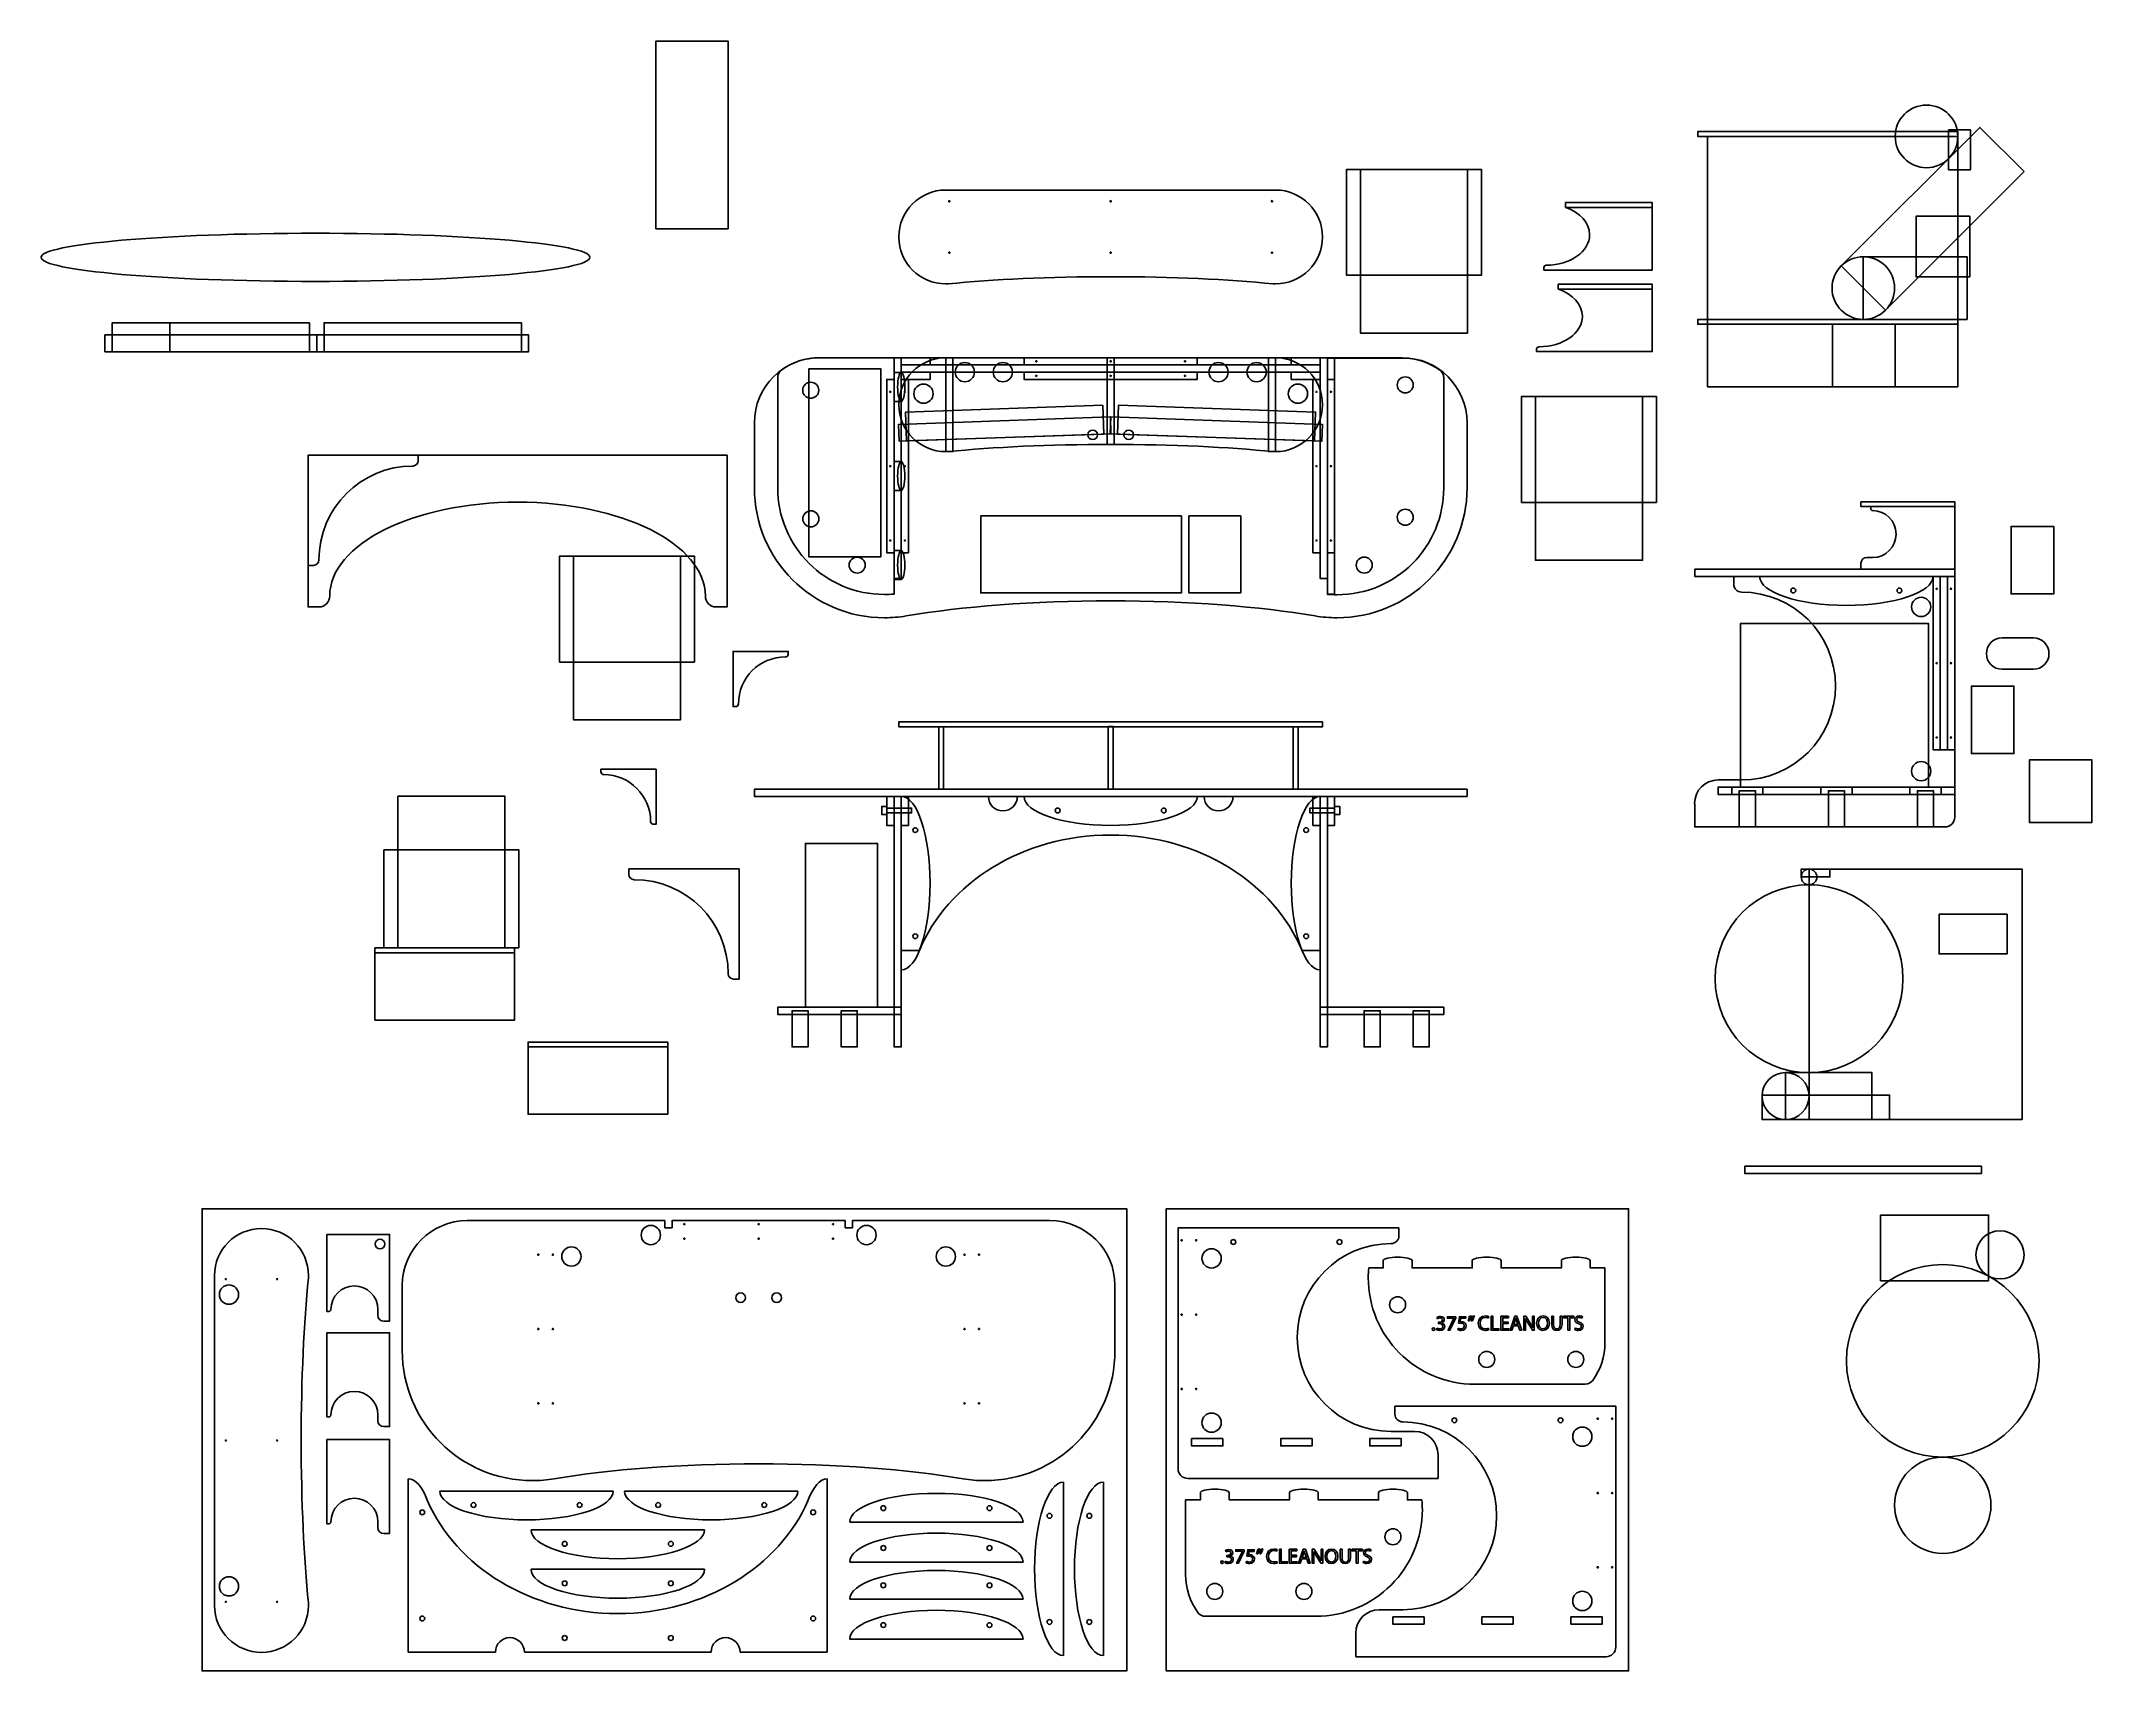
# Model space of a CAD drawing. Extents: x -964 to 14369, y 128 to 12314.
import ezdxf

# ---------------------------------------------------------------- set-up
doc = ezdxf.new("R2010")
doc.units = 0
doc.layers.add('desk_2009', color=7, linetype='CONTINUOUS')

msp = doc.modelspace()

# ---------------------------------------------------------------- linework, layer by layer
at = {"layer": 'desk_2009', "color": 1}
for points in [[(4172.665, 10909.562), (3632.665, 10909.562), (3632.665, 12313.562), (4172.665, 12313.562), (4172.665, 10909.562), (4172.665, 10909.562)], [(13861.169, 11337.127), (12824.898, 10300.857), (12493.972, 10631.783), (13530.242, 11668.053), (13861.169, 11337.127), (13861.169, 11337.127)], [(13365.756, 11600.325), (11421.756, 11600.325), (11421.756, 11636.325), (13365.756, 11636.325), (13365.756, 11600.325), (13365.756, 11600.325)], [(13365.756, 9728.325), (11493.756, 9728.325), (11493.756, 11600.324), (13365.756, 11600.324), (13365.756, 9728.325), (13365.756, 9728.325)], [(13296.705, 11649.268), (13461.459, 11649.268), (13461.459, 11351.663), (13296.705, 11351.663), (13296.705, 11649.268), (13296.705, 11649.268)], [(13365.756, 11600.324), (13365.756, 11600.324)], [(9804.027, 10561.966), (8796.027, 10561.966), (8796.027, 11353.968), (9804.027, 11353.968), (9804.027, 10561.966), (9804.027, 10561.966)], [(9700.359, 10129.966), (8899.697, 10129.966), (8899.697, 11353.968), (9700.359, 11353.968), (9700.359, 10129.966), (9700.359, 10129.966)], [(8265.7861, 11199.729), (5799.7861, 11199.729)], [(5826.7861, 11111.168), (5826.7861, 11111.168)], [(7032.918, 11111.168), (7032.918, 11111.168)], [(8238.7861, 11111.168), (8238.7861, 11111.168)], [(10271.181, 10619.287), (10271.181, 10601.287), (11081.048, 10601.287), (11081.048, 11069.285), (11081.048, 11069.285)], [(11081.048, 11069.285), (10433.181, 11069.285), (10433.181, 11105.285), (11081.048, 11105.285), (11081.048, 11069.285), (11081.048, 11069.285)], [(11081.048, 11069.285), (10435.112, 11069.285)], [(13455.475, 10550.023), (13053.434, 10550.023), (13053.434, 11003.068), (13455.475, 11003.068), (13455.475, 10550.023), (13455.475, 10550.023)], [(3140.0156, 10696.49), (3140.0156, 10696.49)], [(5826.7861, 10726.815), (5826.7861, 10726.815)], [(7032.918, 10726.815), (7032.918, 10726.815)], [(8238.7861, 10726.815), (8238.7861, 10726.815)], [(13435.147, 10232.325), (12659.437, 10232.325), (12659.437, 10700.325), (13435.147, 10700.325), (13435.147, 10232.325), (13435.147, 10232.325)], [(5799.7861, 10497.729), (5817.9881, 10497.729)], [(5799.7861, 10497.729), (5799.7861, 10497.729)], [(8247.8481, 10497.729), (8265.7861, 10497.729)], [(10217.047, 10009.455), (10217.047, 9991.455), (11081.047, 9991.455), (11081.047, 10459.453), (10380.979, 10459.453), (10380.979, 10459.453)], [(11081.048, 10459.454), (10379.048, 10459.454), (10379.048, 10495.454), (11081.048, 10495.454), (11081.048, 10459.454), (11081.048, 10459.454)], [(12893.438, 10466.325), (12893.438, 10466.325)], [(1042.854, 9990.957), (-431.974, 9990.957), (-431.974, 10206.957), (1042.854, 10206.957), (1042.854, 9990.957), (1042.854, 9990.957)], [(2626.854, 9990.957), (1152.026, 9990.957), (1152.026, 10206.957), (2626.854, 10206.957), (2626.854, 9990.957), (2626.854, 9990.957)], [(13365.756, 10196.325), (11421.756, 10196.325), (11421.756, 10232.325), (13365.756, 10232.325), (13365.756, 10196.325), (13365.756, 10196.325)], [(12897.756, 9728.325), (12429.756, 9728.325), (12429.756, 10196.325), (12897.756, 10196.325), (12897.756, 9728.325), (12897.756, 9728.325)], [(13365.756, 9728.325), (12897.756, 9728.325), (12897.756, 10196.325), (13365.756, 10196.325), (13365.756, 9728.325), (13365.756, 9728.325)], [(1097.439, 9990.957), (-486.561, 9990.957), (-486.561, 10116.957), (1097.439, 10116.957), (1097.439, 9990.957), (1097.439, 9990.957)], [(2681.439, 9990.957), (1097.439, 9990.957), (1097.439, 10116.957), (2681.439, 10116.957), (2681.439, 9990.957), (2681.439, 9990.957)], [(4572.2325, 9855.1452), (4572.2325, 9854.7312)], [(5315.239, 8458.144), (4775.239, 8458.144), (4775.239, 9862.145), (5315.239, 9862.145), (5315.239, 8458.144), (5315.239, 8458.144)], [(9210.918, 9945.7852), (4854.918, 9945.7852)], [(5412.9175, 8179.2462), (5412.9175, 9945.7852), (4854.9185, 9945.7852), (4854.9185, 9945.7852)], [(5466.917, 9619.535), (5412.916, 9619.535), (5412.916, 9835.535), (5466.917, 9835.535), (5466.917, 9619.535), (5466.917, 9619.535)], [(5466.917, 8294.277), (5412.917, 8294.277), (5412.917, 9945.785), (5466.917, 9945.785), (5466.917, 8294.277), (5466.917, 8294.277)], [(5682.918, 9891.785), (5466.918, 9891.785), (5466.918, 9945.785), (5682.918, 9945.785), (5682.918, 9891.785), (5682.918, 9891.785)], [(8598.919, 9837.785), (5466.918, 9837.785), (5466.918, 9891.785), (8598.919, 9891.785), (8598.919, 9837.785), (8598.919, 9837.785)], [(5682.918, 9783.785), (5466.918, 9783.785), (5466.918, 9837.785), (5682.918, 9837.785), (5682.918, 9783.785), (5682.918, 9783.785)], [(5853.786, 9244.152), (5799.786, 9244.152), (5799.786, 9945.785), (5853.786, 9945.785), (5853.786, 9244.152), (5853.786, 9244.152)], [(8265.7861, 9945.7852), (5799.7861, 9945.7852)], [(5870.2124, 9837.7852), (5870.2124, 9837.7852)], [(6154.687, 9837.7852), (6154.687, 9837.7852)], [(6385.31, 9945.785), (7680.527, 9945.785), (7680.527, 9891.785), (6385.31, 9891.785), (6385.31, 9945.785), (6385.31, 9945.785)], [(6385.31, 9837.785), (7680.527, 9837.785), (7680.527, 9783.785), (6385.31, 9783.785), (6385.31, 9837.785), (6385.31, 9837.785)], [(6477.1475, 9923.2852), (6477.1475, 9923.2852)], [(6477.1475, 9815.2852), (6477.1475, 9815.2852)], [(7059.918, 9297.893), (7005.918, 9297.893), (7005.918, 9945.786), (7059.918, 9945.786), (7059.918, 9297.893), (7059.918, 9297.893)], [(7032.918, 9923.2852), (7032.918, 9923.2852)], [(7032.918, 9815.2852), (7032.918, 9815.2852)], [(7588.6895, 9914.2852), (7588.6895, 9914.2852)], [(7911.1494, 9837.7852), (7911.1494, 9837.7852)], [(8195.3594, 9837.7852), (8195.3594, 9837.7852)], [(8211.786, 9244.152), (8265.786, 9244.152), (8265.786, 9945.785), (8211.786, 9945.785), (8211.786, 9244.152), (8211.786, 9244.152)], [(8598.919, 9891.785), (8382.919, 9891.785), (8382.919, 9945.785), (8598.919, 9945.785), (8598.919, 9891.785), (8598.919, 9891.785)], [(8598.919, 9783.785), (8382.919, 9783.785), (8382.919, 9837.785), (8598.919, 9837.785), (8598.919, 9783.785), (8598.919, 9783.785)], [(8598.919, 8294.277), (8652.919, 8294.277), (8652.919, 9945.785), (8598.919, 9945.785), (8598.919, 8294.277), (8598.919, 8294.277)], [(8706.919, 8177.284), (8652.919, 8177.284), (8652.919, 9945.785), (8706.919, 9945.785), (8706.919, 8177.284), (8706.919, 8177.284)], [(8652.919, 8176.9756), (8652.919, 9943.5146), (9210.918, 9943.5146), (9210.918, 9943.5146)], [(9210.918, 9945.7852), (9210.918, 9945.7852)], [(9493.604, 9852.8746), (9493.604, 9852.4606)], [(4543.1605, 9796.9282), (4543.1605, 9796.9272), (4543.1605, 8973.7852)], [(4849.9214, 9702.793), (4849.9214, 9702.793)], [(5412.917, 8487.934), (5358.917, 8487.934), (5358.917, 9783.151), (5412.917, 9783.151), (5412.917, 8487.934), (5412.917, 8487.934)], [(5390.4175, 9691.3135), (5390.4175, 9691.3135)], [(5520.917, 8487.934), (5466.917, 8487.934), (5466.917, 9783.151), (5520.917, 9783.151), (5520.917, 8487.934), (5520.917, 8487.934)], [(5493.9175, 9727.5352), (5493.9175, 9727.5352)], [(5498.4175, 9691.3135), (5498.4175, 9691.3135)], [(5561.291, 9677.1152), (5561.291, 9677.1152)], [(7588.6895, 9806.2852), (7588.6895, 9806.2852)], [(8504.5459, 9677.1152), (8504.5459, 9677.1152)], [(8598.919, 8487.934), (8544.919, 8487.934), (8544.919, 9783.151), (8598.919, 9783.151), (8598.919, 8487.934), (8598.919, 8487.934)], [(8576.4189, 9691.3135), (8576.4189, 9691.3135)], [(8706.919, 8487.934), (8652.919, 8487.934), (8652.919, 9783.151), (8706.919, 9783.151), (8706.919, 8487.934), (8706.919, 8487.934)], [(8684.4189, 9691.3135), (8684.4189, 9691.3135)], [(9174.9141, 9742.7021), (9174.9141, 9742.7021)], [(9522.676, 9794.6576), (9522.676, 9794.6566), (9522.676, 8971.5156)], [(11112.642, 8864.305), (10104.642, 8864.305), (10104.642, 9656.309), (11112.642, 9656.309), (11112.642, 8864.305), (11112.642, 8864.305)], [(11008.974, 8432.305), (10208.312, 8432.305), (10208.312, 9656.309), (11008.974, 9656.309), (11008.974, 8432.305), (11008.974, 8432.305)], [(4368.918, 9459.7852), (4368.918, 8973.7852)], [(6861.918, 9369.5195), (6861.918, 9369.5195)], [(7131.918, 9369.5195), (7131.918, 9369.5195)], [(9696.918, 8973.7852), (9696.918, 9459.7852)], [(1032.4731, 9216.9434), (1032.4731, 8083.0784), (1113.4731, 8083.0784)], [(4083.4731, 8083.0784), (4164.4731, 8083.0784), (4164.4731, 8164.0784), (4164.4731, 8164.0784), (4164.4741, 9216.9434), (1032.4731, 9216.9434), (1032.4731, 9216.9434)], [(1815.4727, 9216.9414), (1815.4727, 9216.9434), (1032.4737, 9216.9434), (1032.4737, 8433.9614)], [(1855.9727, 9176.4414), (1855.9727, 9216.9414), (1815.4727, 9216.9414), (1815.4727, 9216.9414)], [(5799.7861, 9243.7852), (5817.9881, 9243.7852)], [(5799.7861, 9243.7852), (5799.7861, 9243.7852)], [(8247.8481, 9243.7852), (8265.7861, 9243.7852)], [(1815.4727, 9135.9344), (1815.4727, 9135.9414)], [(5390.4175, 9135.543), (5390.4175, 9135.543)], [(5466.917, 8953.535), (5412.916, 8953.535), (5412.916, 9169.535), (5466.917, 9169.535), (5466.917, 8953.535), (5466.917, 8953.535)], [(5493.9175, 9061.5352), (5493.9175, 9061.5352)], [(5498.4175, 9135.543), (5498.4175, 9135.543)], [(8576.4189, 9135.543), (8576.4189, 9135.543)], [(8684.4189, 9135.543), (8684.4189, 9135.543)], [(4851.1191, 8741.5029), (4851.1191, 8741.5029)], [(7561, 8187.74), (6060.918, 8187.74), (6060.918, 8763.74), (7561, 8763.74), (7561, 8187.74), (7561, 8187.74)], [(8004.918, 8187.74), (7617, 8187.74), (7617, 8763.74), (8004.918, 8763.74), (8004.918, 8187.74), (8004.918, 8187.74)], [(9174.9141, 8753.4199), (9174.9141, 8753.4199)], [(13343.086, 8832.486), (12641.086, 8832.486), (12641.086, 8868.486), (13343.086, 8868.486), (13343.086, 8832.486), (13343.086, 8832.486)], [(12641.613, 8404.6343), (12641.613, 8364.4883), (13343.086, 8364.4883), (13343.086, 8832.4863), (13127.455, 8832.4863), (13127.455, 8832.4863)], [(12729.203, 8803.2383), (12729.205, 8803.2383)], [(14082.427, 8180.442), (13764.396, 8180.442), (13764.396, 8684.442), (14082.427, 8684.442), (14082.427, 8180.442), (14082.427, 8180.442)], [(1032.4737, 8433.9214), (1032.4737, 8393.4414), (1072.9727, 8393.4414)], [(3920.855, 7671), (2912.855, 7671), (2912.855, 8463.002), (3920.855, 8463.002), (3920.855, 7671), (3920.855, 7671)], [(3817.188, 7239), (3016.526, 7239), (3016.526, 8463.002), (3817.188, 8463.002), (3817.188, 7239), (3817.188, 7239)], [(5381.4175, 8579.7715), (5381.4175, 8579.7715)], [(5466.917, 8287.535), (5412.916, 8287.535), (5412.916, 8503.535), (5466.917, 8503.535), (5466.917, 8287.535), (5466.917, 8287.535)], [(5489.4175, 8579.7715), (5489.4175, 8579.7715)], [(8567.4189, 8579.7715), (8567.4189, 8579.7715)], [(8675.4189, 8579.7715), (8675.4189, 8579.7715)], [(12729.205, 8452.2383), (12685.33, 8452.2383)], [(5197.4316, 8395.5332), (5197.4316, 8395.5332)], [(5493.9175, 8395.5352), (5493.9175, 8395.5352)], [(8868.4033, 8395.5332), (8868.4033, 8395.5332)], [(13343.086, 8310.488), (11399.086, 8310.488), (11399.086, 8364.488), (13343.086, 8364.488), (13343.086, 8310.488), (13343.086, 8310.488)], [(13342.45, 6510.4883), (13342.45, 8310.4883), (11690.944, 8310.4883), (11690.944, 8310.4883)], [(11884.45, 8310.4883), (13180.45, 8310.4883)], [(13180.45, 7014.488), (13234.45, 7014.488), (13234.45, 8310.488), (13180.45, 8310.488), (13180.45, 7014.488), (13180.45, 7014.488)], [(13234.45, 7014.488), (13288.45, 7014.488), (13288.45, 8310.488), (13234.45, 8310.488), (13234.45, 7014.488), (13234.45, 7014.488)], [(13288.45, 7014.488), (13342.45, 7014.488), (13342.45, 8310.488), (13288.45, 8310.488), (13288.45, 7014.488), (13288.45, 7014.488)], [(1194.4731, 8164.0784), (1194.4731, 8164.0784)], [(11749.444, 8193.4883), (11749.447, 8193.4883), (11749.449, 8193.4883)], [(12153.691, 8205.6074), (12153.691, 8205.6074)], [(12911.209, 8205.6074), (12911.209, 8205.6074)], [(13211.95, 8217.8682), (13211.95, 8217.8682)], [(13319.95, 8217.8682), (13319.95, 8217.8682)], [(5504.984, 8015.5832), (5504.984, 8015.4182)], [(8560.852, 8015.4182), (8560.852, 8015.5832)], [(12532.451, 8094.4883), (12532.451, 8094.4883)], [(13164, 8083), (13164, 8083)], [(13146.414, 6735.489), (11742.413, 6735.489), (11742.413, 7959.49), (13146.414, 7959.49), (13146.414, 6735.489), (13146.414, 6735.489)], [(13696.447, 7851.0415), (13930.447, 7851.0415)], [(4601.4819, 7749.6479), (4601.4819, 7749.6489), (4209.9779, 7749.6489), (4209.9779, 7358.1589), (4209.9779, 7358.1489), (4209.9779, 7358.1389), (4209.9779, 7337.8989), (4230.2289, 7337.8989)], [(4621.7319, 7729.3979), (4621.7319, 7749.6479), (4601.4819, 7749.6479), (4601.4819, 7749.6479)], [(4601.4819, 7709.1439), (4601.4819, 7709.1479)], [(14047.447, 7734.0415), (14047.447, 7734.0415)], [(13211.95, 7662.0972), (13211.95, 7662.0972)], [(13319.95, 7662.0972), (13319.95, 7662.0972)], [(13930.447, 7617.0415), (13696.447, 7617.0415)], [(13785.539, 6986.58), (13467.508, 6986.58), (13467.508, 7490.58), (13785.539, 7490.58), (13785.539, 6986.58), (13785.539, 6986.58)], [(8616.918, 7187.633), (5448.918, 7187.633), (5448.918, 7223.633), (8616.918, 7223.633), (8616.918, 7187.633), (8616.918, 7187.633)], [(5783.515, 6719.633), (5747.515, 6719.633), (5747.515, 7187.633), (5783.515, 7187.633), (5783.515, 6719.633), (5783.515, 6719.633)], [(7050.918, 6719.769), (7014.918, 6719.769), (7014.918, 7187.769), (7050.918, 7187.769), (7050.918, 6719.769), (7050.918, 6719.769)], [(8433.115, 6719.633), (8397.115, 6719.633), (8397.115, 7187.633), (8433.115, 7187.633), (8433.115, 6719.633), (8433.115, 6719.633)], [(13202.95, 7106.3262), (13202.95, 7106.3262)], [(13310.95, 7106.3262), (13310.95, 7106.3262)], [(14368.852, 6471.492), (13900.852, 6471.492), (13900.852, 6939.492), (14368.852, 6939.492), (14368.852, 6471.492), (14368.852, 6471.492)], [(3222.376, 6849.2959), (3222.376, 6869.5459), (3242.626, 6869.5459), (3242.626, 6869.5459)], [(3242.626, 6869.5459), (3242.626, 6869.5469), (3634.13, 6869.5469), (3634.13, 6478.0569), (3634.13, 6478.0469), (3634.13, 6478.0369), (3634.13, 6457.7969), (3613.879, 6457.7969)], [(3242.626, 6829.0419), (3242.626, 6829.0459)], [(11749.449, 6789.4883), (11573.949, 6789.4883)], [(13164, 6854.999), (13164, 6854.999)], [(1703.668, 6667.569), (2504.33, 6667.569), (2504.33, 5533.634), (1703.668, 5533.634), (1703.668, 6667.569), (1703.668, 6667.569)], [(9696.918, 6665.633), (4368.918, 6665.633), (4368.918, 6719.633), (9696.918, 6719.633), (9696.918, 6665.633), (9696.918, 6665.633)], [(5412.917, 6449.635), (5358.917, 6449.635), (5358.917, 6665.635), (5412.917, 6665.635), (5412.917, 6449.635), (5412.917, 6449.635)], [(5466.917, 4793.635), (5412.917, 4793.635), (5412.917, 6665.635), (5466.917, 6665.635), (5466.917, 4793.635), (5466.917, 4793.635)], [(5520.917, 6449.635), (5466.917, 6449.635), (5466.917, 6665.635), (5520.917, 6665.635), (5520.917, 6449.635), (5520.917, 6449.635)], [(5466.9189, 6665.6348), (5466.9189, 5369.6348)], [(6118.6874, 6665.6328), (5466.9194, 6665.6328), (5466.9194, 5514.9648), (5602.5474, 5514.9648)], [(7731.1494, 6665.6328), (6334.6874, 6665.6328)], [(7680.919, 6665.6328), (6384.919, 6665.6328)], [(8463.2874, 5514.9648), (8598.9194, 5514.9648), (8598.9194, 6665.6328), (7947.1494, 6665.6328), (7947.1494, 6665.6328)], [(8598.919, 6449.635), (8544.919, 6449.635), (8544.919, 6665.635), (8598.919, 6665.635), (8598.919, 6449.635), (8598.919, 6449.635)], [(8598.9189, 6665.6348), (8598.9189, 5369.6348)], [(8598.919, 4793.635), (8652.919, 4793.635), (8652.919, 6665.635), (8598.919, 6665.635), (8598.919, 4793.635), (8598.919, 4793.635)], [(8706.919, 6449.635), (8652.919, 6449.635), (8652.919, 6665.635), (8706.919, 6665.635), (8706.919, 6449.635), (8706.919, 6449.635)], [(11399.086, 6599.0783), (11399.086, 6438.4883), (13270.449, 6438.4883), (13270.45, 6438.4883)], [(13342.449, 6681.488), (11573.948, 6681.488), (11573.948, 6735.488), (13342.449, 6735.488), (13342.449, 6681.488), (13342.449, 6681.488)], [(11675.199, 6735.489), (11909.199, 6735.489), (11909.199, 6681.488), (11675.199, 6681.488), (11675.199, 6735.489), (11675.199, 6735.489)], [(11852.14, 6438.488), (11732.26, 6438.488), (11732.26, 6708.488), (11852.14, 6708.488), (11852.14, 6438.488), (11852.14, 6438.488)], [(12341.199, 6735.489), (12575.199, 6735.489), (12575.199, 6681.488), (12341.199, 6681.488), (12341.199, 6735.489), (12341.199, 6735.489)], [(12518.14, 6438.488), (12398.26, 6438.488), (12398.26, 6708.488), (12518.14, 6708.488), (12518.14, 6438.488), (12518.14, 6438.488)], [(13007.199, 6735.489), (13241.199, 6735.489), (13241.199, 6681.488), (13007.199, 6681.488), (13007.199, 6735.489), (13007.199, 6735.489)], [(13184.139, 6438.488), (13064.259, 6438.488), (13064.259, 6708.488), (13184.139, 6708.488), (13184.139, 6438.488), (13184.139, 6438.488)], [(5321.195, 6530.504), (5358.918, 6530.504), (5358.918, 6591), (5321.195, 6591), (5321.195, 6530.504), (5321.195, 6530.504)], [(5358.917, 6542.752), (5543.669, 6542.752), (5543.669, 6578.752), (5358.917, 6578.752), (5358.917, 6542.752), (5358.917, 6542.752)], [(6654.1602, 6560.752), (6654.1602, 6560.752)], [(7032.918, 6449.6328), (7032.918, 6449.6328)], [(7411.6777, 6560.752), (7411.6777, 6560.752)], [(8706.919, 6542.752), (8522.167, 6542.752), (8522.167, 6578.752), (8706.919, 6578.752), (8706.919, 6542.752), (8706.919, 6542.752)], [(8744.642, 6530.504), (8706.919, 6530.504), (8706.919, 6591), (8744.642, 6591), (8744.642, 6530.504), (8744.642, 6530.504)], [(5290.021, 5090.635), (4750.021, 5090.635), (4750.021, 6314.636), (5290.021, 6314.636), (5290.021, 5090.635), (5290.021, 5090.635)], [(5571.7998, 6396.3936), (5571.7998, 6396.3936)], [(8494.0381, 6396.3936), (8494.0381, 6396.3936)], [(1600, 6267.357), (2608, 6267.357), (2608, 5533.634), (1600, 5533.634), (1600, 6267.357), (1600, 6267.357)], [(3430.978, 6084.0361), (3430.978, 6124.5361), (3471.478, 6124.5361), (3471.478, 6124.5361)], [(3471.478, 6124.5361), (3471.478, 6124.5381), (4254.477, 6124.5381), (4254.477, 5341.5561)], [(3471.478, 6043.5291), (3471.478, 6043.5361)], [(5682.9189, 6017.6338), (5682.9189, 6017.6338)], [(8382.9189, 6017.6338), (8382.9189, 6017.6338)], [(12195.008, 6064.081), (12410.09, 6064.081), (12410.09, 6122.581), (12195.008, 6122.581), (12195.008, 6064.081), (12195.008, 6064.081)], [(12253.513, 6122.581), (13846.514, 6122.581), (13846.514, 4250.581), (12253.513, 4250.581), (12253.513, 6122.581), (12253.513, 6122.581)], [(12312.008, 6064.0811), (12312.008, 6064.0811)], [(13733.566, 5488.195), (13225.72, 5488.195), (13225.72, 5785.138), (13733.566, 5785.138), (13733.566, 5488.195), (13733.566, 5488.195)], [(2576.063, 5497.635), (1532.064, 5497.635), (1532.064, 5533.635), (2576.063, 5533.635), (2576.063, 5497.635), (2576.063, 5497.635)], [(5571.7998, 5638.876), (5571.7998, 5638.876)], [(8494.0381, 5638.876), (8494.0381, 5638.876)], [(1532.063, 5497.635), (2576.062, 5497.635), (2576.062, 4993.635), (1532.063, 4993.635), (1532.063, 5497.635), (1532.063, 5497.635)], [(4173.478, 5341.5361), (4173.478, 5341.5501)], [(4254.477, 5341.5231), (4254.477, 5301.0361), (4213.978, 5301.0361)], [(12955.508, 5303.5811), (12955.508, 5303.5811)], [(5412.917, 5036.635), (4543.16, 5036.635), (4543.16, 5090.635), (5412.917, 5090.635), (5412.917, 5036.635), (5412.917, 5036.635)], [(4770.786, 4793.635), (4650.906, 4793.635), (4650.906, 5063.635), (4770.786, 5063.635), (4770.786, 4793.635), (4770.786, 4793.635)], [(5138.166, 4793.635), (5018.286, 4793.635), (5018.286, 5063.635), (5138.166, 5063.635), (5138.166, 4793.635), (5138.166, 4793.635)], [(5466.917, 5036.635), (5412.917, 5036.635), (5412.917, 5090.635), (5466.917, 5090.635), (5466.917, 5036.635), (5466.917, 5036.635)], [(8598.918, 5036.635), (8652.918, 5036.635), (8652.918, 5090.635), (8598.918, 5090.635), (8598.918, 5036.635), (8598.918, 5036.635)], [(8652.918, 5036.635), (9522.675, 5036.635), (9522.675, 5090.635), (8652.918, 5090.635), (8652.918, 5036.635), (8652.918, 5036.635)], [(8927.67, 4793.635), (9047.549, 4793.635), (9047.549, 5063.635), (8927.67, 5063.635), (8927.67, 4793.635), (8927.67, 4793.635)], [(9295.049, 4793.635), (9414.93, 4793.635), (9414.93, 5063.635), (9295.049, 5063.635), (9295.049, 4793.635), (9295.049, 4793.635)], [(3721.185, 4793.635), (2677.185, 4793.635), (2677.185, 4829.635), (3721.185, 4829.635), (3721.185, 4793.635), (3721.185, 4793.635)], [(2677.186, 4793.635), (3721.185, 4793.635), (3721.185, 4289.635), (2677.186, 4289.635), (2677.186, 4793.635), (2677.186, 4793.635)], [(12723.386, 4250.581), (12078.013, 4250.581), (12078.013, 4601.581), (12723.386, 4601.581), (12723.386, 4250.581), (12723.386, 4250.581)], [(11903.149, 4433.216), (12855.399, 4433.216), (12855.399, 4250.581), (11903.149, 4250.581), (11903.149, 4433.216), (11903.149, 4433.216)], [(12253.513, 4426.0811), (12253.513, 4426.0811)], [(7152.5, 128), (240.5, 128), (240.5, 3584), (7152.5, 3584), (7152.5, 128), (7152.5, 128)], [(10904.046, 128), (7448.046, 128), (7448.046, 3584), (10904.046, 3584), (10904.046, 128), (10904.046, 128)], [(12788.206, 3535.776), (13595.816, 3535.776), (13595.816, 3045.982), (12788.206, 3045.982), (12788.206, 3535.776), (12788.206, 3535.776)], [(1173.9194, 3391.3828), (1173.9194, 3229.3318), (1173.9174, 3229.3318), (1173.9174, 2816.4548), (1188.5424, 2816.4548)], [(1601.7714, 2743.4898), (1641.9174, 2743.4898), (1641.9174, 3391.3828), (1173.9194, 3391.3828), (1173.9194, 3391.3828)], [(6578.915, 3495.0449), (5102.527, 3495.0449), (5102.527, 3441.0449), (5048.527, 3441.0449), (5048.527, 3495.0449), (3753.311, 3495.0449), (3753.311, 3441.0449), (3699.311, 3441.0449), (3699.311, 3495.0449), (2222.919, 3495.0449)], [(3522.6841, 3387.0449), (3522.6841, 3387.0449)], [(3845.144, 3472.5449), (3845.144, 3472.5449)], [(4400.915, 3472.5449), (4400.915, 3472.5449)], [(4956.6865, 3463.5449), (4956.6865, 3463.5449)], [(5279.1504, 3387.0449), (5279.1504, 3387.0449)], [(6578.915, 3495.0449), (6578.915, 3495.0449)], [(7536.6024, 1640.001), (7536.6024, 3440), (9188.1084, 3440), (9188.1084, 3440)], [(9188.1084, 3440), (9188.1084, 3381.5)], [(1605.917, 3319.3828), (1605.917, 3319.3828)], [(2758.4182, 3240.5723), (2758.4182, 3240.5723)], [(2866.4182, 3240.5723), (2866.4182, 3240.5723)], [(2929.2917, 3226.375), (2929.2917, 3226.375)], [(3845.144, 3364.5449), (3845.144, 3364.5449)], [(4400.915, 3364.5449), (4400.915, 3364.5449)], [(4956.6865, 3355.5449), (4956.6865, 3355.5449)], [(5872.5469, 3226.375), (5872.5469, 3226.375)], [(5944.416, 3240.5723), (5944.416, 3240.5723)], [(6052.416, 3240.5723), (6052.416, 3240.5723)], [(7559.1025, 3347.3799), (7559.1025, 3347.3799)], [(7667.1025, 3347.3799), (7667.1025, 3347.3799)], [(7967.8438, 3335.1191), (7967.8438, 3335.1191)], [(8725.3613, 3335.1191), (8725.3613, 3335.1191)], [(9129.6084, 3323), (9129.6054, 3323), (9129.6034, 3323)], [(13861.313, 3238.748), (13861.313, 3238.748)], [(333.1636, 3084.2773), (333.1636, 618.2773)], [(1035.1636, 3066.3393), (1035.1636, 3084.2773)], [(7715.0527, 3212.5117), (7715.0527, 3212.5117)], [(8961.6544, 3141.1738), (9069.9424, 3141.1738), (9069.9424, 3195.1738)], [(9285.9424, 3195.1738), (9285.9424, 3141.1738), (9735.9424, 3141.1738), (9735.9424, 3195.1738), (9735.9424, 3195.1738)], [(9951.9424, 3195.1738), (9951.9424, 3141.1738), (10401.9424, 3141.1738), (10401.9424, 3195.1738)], [(10617.9424, 3195.1738), (10617.9424, 3141.1738), (10728.1924, 3141.1738), (10728.1924, 2583.1738)], [(421.7241, 3057.2773), (421.7241, 3057.2773)], [(441.1631, 3013.8506), (441.1631, 3013.8506)], [(806.0776, 3057.2773), (806.0776, 3057.2773)], [(1736.919, 3009.0449), (1736.919, 2523.0449)], [(4229.915, 2918.7793), (4229.915, 2918.7793)], [(4499.915, 2918.7793), (4499.915, 2918.7793)], [(7064.915, 2523.0449), (7064.915, 3009.0449)], [(9177.9404, 2925.6875), (9177.9404, 2925.6875)], [(1203.1674, 2831.0798), (1203.1674, 2831.0818)], [(1554.1674, 2831.0818), (1554.1674, 2787.2068)], [(7559.1025, 2791.6094), (7559.1025, 2791.6094)], [(7667.1025, 2791.6094), (7667.1025, 2791.6094)], [(1601.7714, 1955.0037), (1641.9174, 1955.0037), (1641.9174, 2656.4767), (1173.9194, 2656.4767), (1173.9194, 2440.8457), (1173.9194, 2440.8457)], [(2758.4182, 2684.8018), (2758.4182, 2684.8018)], [(2866.4182, 2684.8018), (2866.4182, 2684.8018)], [(5944.416, 2684.8018), (5944.416, 2684.8018)], [(6052.416, 2684.8018), (6052.416, 2684.8018)], [(9843.9404, 2517.2949), (9843.9404, 2517.2949)], [(10509.94, 2517.2949), (10509.94, 2517.2949)], [(1173.9194, 2440.8457), (1173.9174, 2440.8457), (1173.9174, 2027.9687), (1188.5424, 2027.9687)], [(10637.5534, 2300.4878), (10637.1394, 2300.4878)], [(13973.554, 2446.7471), (13973.554, 2446.7471)], [(7568.1025, 2235.8379), (7568.1025, 2235.8379)], [(7676.1025, 2235.8379), (7676.1025, 2235.8379)], [(10579.3364, 2271.4158), (9756.1944, 2271.4158)], [(1203.1674, 2042.5937), (1203.1674, 2042.5957)], [(1554.1674, 2042.5957), (1554.1674, 1998.7207)], [(2749.4182, 2129.0313), (2749.4182, 2129.0313)], [(2857.4182, 2129.0313), (2857.4182, 2129.0313)], [(5935.416, 2129.0313), (5935.416, 2129.0313)], [(6043.416, 2129.0313), (6043.416, 2129.0313)], [(9157.5234, 2106.999), (9157.5234, 2048.499)], [(10809.0294, 307), (10809.0294, 2106.999), (9157.5234, 2106.999), (9157.5234, 2106.999)], [(9620.2705, 2002.1182), (9620.2705, 2002.1182)], [(10377.788, 2002.1182), (10377.788, 2002.1182)], [(10678.529, 2014.3789), (10678.529, 2014.3789)], [(10786.529, 2014.3789), (10786.529, 2014.3789)], [(421.7241, 1851.4092), (421.7241, 1851.4092)], [(806.0776, 1851.4092), (806.0776, 1851.4092)], [(1601.7714, 1155.9578), (1641.9174, 1155.9578), (1641.9174, 1857.4308), (1173.9194, 1857.4308), (1173.9194, 1641.7998), (1173.9194, 1641.7998)], [(7871.854, 1865.001), (7637.854, 1865.001), (7637.854, 1811), (7871.854, 1811), (7871.854, 1865.001), (7871.854, 1865.001)], [(7715.0527, 1984.5107), (7715.0527, 1984.5107)], [(8537.854, 1865.001), (8303.854, 1865.001), (8303.854, 1811), (8537.854, 1811), (8537.854, 1865.001), (8537.854, 1865.001)], [(9203.854, 1865.001), (8969.854, 1865.001), (8969.854, 1811), (9203.854, 1811), (9203.854, 1865.001), (9203.854, 1865.001)], [(9129.6034, 1919.001), (9305.1034, 1919.001)], [(9216.0234, 1989.999), (9216.0264, 1989.999), (9216.0284, 1989.999)], [(10630.579, 1879.5107), (10630.579, 1879.5107)], [(9479.9664, 1728.591), (9479.9664, 1568.001), (7608.6034, 1568.001), (7608.6024, 1568.001)], [(1173.9194, 1641.7998), (1173.9174, 1641.7998), (1173.9174, 1228.9228), (1188.5424, 1228.9228)], [(1781.4126, 1565.4489), (1781.4126, 269.4489)], [(2872.985, 1564.8429), (2872.985, 1564.6779)], [(4913.4116, 269.4489), (4913.4116, 1565.4489)], [(5928.849, 1564.6779), (5928.849, 1564.8429)], [(6680.3779, 243.2402), (6680.3779, 1539.2402)], [(6977.8809, 243.2402), (6977.8809, 1539.2402)], [(3313.7154, 1473.3721), (2017.7164, 1473.3721)], [(4694.2749, 1473.3721), (3398.2759, 1473.3721)], [(4769.5776, 1400.8809), (4769.5776, 1400.8809)], [(5729.9043, 1456), (5729.9043, 1456)], [(7703.1211, 1460.6113), (7703.1211, 1406.6113), (7592.8711, 1406.6113), (7592.8711, 848.6113)], [(8369.1211, 1460.6113), (8369.1211, 1406.6113), (7919.1211, 1406.6113), (7919.1211, 1460.6113)], [(9035.1211, 1460.6113), (9035.1211, 1406.6113), (8585.1211, 1406.6113), (8585.1211, 1460.6113), (8585.1211, 1460.6113)], [(9359.4091, 1406.6113), (9251.1211, 1406.6113), (9251.1211, 1460.6113)], [(10678.529, 1458.6084), (10678.529, 1458.6084)], [(10786.529, 1458.6084), (10786.529, 1458.6084)], [(1203.1674, 1243.5478), (1203.1674, 1243.5498)], [(1554.1674, 1243.5498), (1554.1674, 1199.6748)], [(1886.2935, 1296.208), (1886.2935, 1296.208)], [(2286.9565, 1368.4912), (2286.9565, 1368.4912)], [(2665.7144, 1257.3721), (2665.7144, 1257.3721)], [(3044.4741, 1368.4912), (3044.4741, 1368.4912)], [(3667.5161, 1368.4912), (3667.5161, 1368.4912)], [(4046.2739, 1257.3721), (4046.2739, 1257.3721)], [(4425.0337, 1368.4912), (4425.0337, 1368.4912)], [(4808.5313, 1296.208), (4808.5313, 1296.208)], [(5081.9023, 1240), (6377.9023, 1240)], [(5351.1445, 1344.8809), (5351.1445, 1344.8809)], [(6108.6621, 1344.8809), (6108.6621, 1344.8809)], [(6575.4971, 1270), (6575.4971, 1270)], [(6873, 1270), (6873, 1270)], [(13613.554, 1366.748), (13613.554, 1366.748)], [(3995.7578, 1183.4209), (2699.7588, 1183.4209)], [(2968.999, 1078.54), (2968.999, 1078.54)], [(3726.5166, 1078.54), (3726.5166, 1078.54)], [(5729.9043, 1158.4971), (5729.9043, 1158.4971)], [(9143.123, 1191.125), (9143.123, 1191.125)], [(3347.7568, 967.4209), (3347.7568, 967.4209)], [(5081.9023, 942.4971), (6377.9023, 942.4971)], [(5351.1445, 1047.3779), (5351.1445, 1047.3779)], [(6108.6621, 1047.3779), (6108.6621, 1047.3779)], [(3995.7578, 888.3291), (2699.7588, 888.3291)], [(2968.999, 783.4482), (2968.999, 783.4482)], [(3726.5166, 783.4482), (3726.5166, 783.4482)], [(5351.1445, 768.5625), (5351.1445, 768.5625)], [(5729.9043, 879.6816), (5729.9043, 879.6816)], [(6108.6621, 768.5625), (6108.6621, 768.5625)], [(6464.3779, 891.2422), (6464.3779, 891.2422)], [(6761.8809, 891.2422), (6761.8809, 891.2422)], [(7811.123, 782.7324), (7811.123, 782.7324)], [(8477.123, 782.7324), (8477.123, 782.7324)], [(10669.529, 902.8369), (10669.529, 902.8369)], [(10777.529, 902.8369), (10777.529, 902.8369)], [(421.7241, 645.2773), (421.7241, 645.2773)], [(441.1631, 688.7031), (441.1631, 688.7031)], [(806.0776, 645.2773), (806.0776, 645.2773)], [(1035.1636, 618.2773), (1035.1636, 636.4783)], [(1035.1636, 618.2773), (1035.1636, 618.2773)], [(3347.7568, 672.3291), (3347.7568, 672.3291)], [(5081.9023, 663.6816), (6377.9023, 663.6816)], [(10630.579, 651.5098), (10630.579, 651.5098)], [(1886.2935, 538.6904), (1886.2935, 538.6904)], [(4808.5313, 538.6904), (4808.5313, 538.6904)], [(5351.1445, 471.0596), (5351.1445, 471.0596)], [(5729.9043, 582.1787), (5729.9043, 582.1787)], [(6108.6621, 471.0596), (6108.6621, 471.0596)], [(6575.4971, 512.4824), (6575.4971, 512.4824)], [(6873, 512.4824), (6873, 512.4824)], [(7683.5101, 565.9253), (7683.9241, 565.9253)], [(7741.7281, 536.8533), (8564.8691, 536.8533)], [(9216.0284, 586), (9040.5284, 586)], [(9141.778, 532), (9375.778, 532), (9375.778, 477.999), (9141.778, 477.999), (9141.778, 532), (9141.778, 532)], [(9807.778, 532), (10041.778, 532), (10041.778, 477.999), (9807.778, 477.999), (9807.778, 532), (9807.778, 532)], [(10473.778, 532), (10707.778, 532), (10707.778, 477.999), (10473.778, 477.999), (10473.778, 532), (10473.778, 532)], [(2968.6533, 374.332), (2968.6533, 374.332)], [(3726.1709, 374.332), (3726.1709, 374.332)], [(5081.9023, 366.1787), (6377.9023, 366.1787)], [(8865.6654, 395.59), (8865.6654, 235), (10737.0284, 235), (10737.0294, 235)], [(1781.5146, 269.4489), (2433.2846, 269.4489)], [(2649.2846, 269.4489), (4045.7466, 269.4489)], [(4261.7466, 269.4489), (4913.3086, 269.4489)]]:
    msp.add_lwpolyline(points, dxfattribs=at)
at = {"layer": 'desk_2009', "color": 7}
for points in [[(0, 9990.955), (1042.852, 9990.955), (1042.852, 10206.956), (0, 10206.956), (0, 9990.955), (0, 9990.955)], [(0, 9990.955), (1097.441, 9990.955), (1097.441, 10116.955), (0, 10116.955), (0, 9990.955), (0, 9990.955)], [(6980.541, 9375.2969), (5506.611, 9323.8259), (5499.073, 9539.6929), (6973.003, 9591.1639), (6980.541, 9375.2969), (6980.541, 9375.2969), (5506.611, 9323.8259), (5499.073, 9539.6929), (6973.003, 9591.1639), (6980.541, 9375.2969), (6980.541, 9375.2969)], [(8557.002, 9323.8262), (7083.073, 9375.2972), (7090.611, 9591.1642), (8564.541, 9539.6932), (8557.002, 9323.8262), (8557.002, 9323.8262), (7083.073, 9375.2972), (7090.611, 9591.1642), (8564.541, 9539.6932), (8557.002, 9323.8262), (8557.002, 9323.8262)], [(7035.0938, 9377.2012), (5452.0588, 9321.9202), (5447.6618, 9447.8442), (7030.6968, 9503.1252), (7035.0938, 9377.2012), (7035.0938, 9377.2012), (5452.0588, 9321.9202), (5447.6618, 9447.8442), (7030.6968, 9503.1252), (7035.0938, 9377.2012), (7035.0938, 9377.2012)], [(8611.5547, 9321.9199), (7028.5207, 9377.2009), (7032.9177, 9503.1249), (8615.9527, 9447.8439), (8611.5547, 9321.9199), (8611.5547, 9321.9199), (7028.5207, 9377.2009), (7032.9177, 9503.1249), (8615.9527, 9447.8439), (8611.5547, 9321.9199), (8611.5547, 9321.9199)], [(12641.613, 8404.6343), (12641.613, 8364.4883), (13343.086, 8364.4883), (13343.086, 8832.4863), (13127.455, 8832.4863), (13127.455, 8832.4863), (13127.455, 8832.4883), (12714.578, 8832.4883), (12714.578, 8817.8633)], [(13127.455, 8832.4863), (13127.455, 8832.4883), (12714.578, 8832.4883), (12714.578, 8817.8633)], [(12729.203, 8803.2383), (12729.205, 8803.2383)], [(12729.205, 8452.2383), (12685.33, 8452.2383)], [(11690.944, 8310.4883), (11690.944, 8251.9883)], [(13342.45, 6510.4883), (13342.45, 8310.4883), (11690.944, 8310.4883), (11690.944, 8310.4883), (11690.944, 8251.9883)], [(11884.45, 8310.4883), (13180.45, 8310.4883)], [(11749.444, 8193.4883), (11749.447, 8193.4883), (11749.449, 8193.4883)], [(11749.449, 6789.4883), (11573.949, 6789.4883)], [(11399.086, 6599.0783), (11399.086, 6438.4883), (13270.449, 6438.4883), (13270.45, 6438.4883)], [(13542.453, 3847.0664), (11773.944, 3846.9064), (11773.934, 3900.9064), (13542.448, 3901.0664), (13542.453, 3847.0664), (13542.453, 3847.0664), (11773.944, 3846.9064), (11773.934, 3900.9064), (13542.448, 3901.0664), (13542.453, 3847.0664), (13542.453, 3847.0664)], [(9475.1557, 2760.7038), (9471.5857, 2770.6398)], [(9613.3223, 2776.6943), (9613.3223, 2767.6903), (9569.3883, 2675.7863), (9555.2613, 2675.7863), (9599.0403, 2765.0503), (9599.0403, 2765.3613), (9549.6733, 2765.3613), (9549.6733, 2776.6943), (9613.3223, 2776.6943), (9613.3223, 2776.6943)], [(9632.8846, 2728.2581), (9639.4046, 2776.6941), (9687.6846, 2776.6941), (9687.6846, 2765.2061), (9687.6846, 2765.2061)], [(9687.6846, 2765.2061), (9649.1846, 2765.2061), (9645.3036, 2739.2801)], [(9714.5442, 2781.6619), (9728.5152, 2783.2139), (9728.5152, 2783.2139)], [(9737.5192, 2781.6619), (9751.4922, 2783.2139), (9751.4922, 2783.2139)], [(9859.696, 2777.4712), (9856.437, 2766.4482)], [(9876.4648, 2780.4199), (9889.9708, 2780.4199), (9889.9708, 2687.1189), (9934.6808, 2687.1189), (9934.6808, 2675.7859), (9876.4648, 2675.7859), (9876.4648, 2780.4199), (9876.4648, 2780.4199)], [(10003.92, 2724.8428), (9963.246, 2724.8428), (9963.246, 2687.1188), (10008.577, 2687.1188), (10008.577, 2675.7858), (9949.74, 2675.7858), (9949.74, 2780.4198), (10006.248, 2780.4198), (10006.248, 2769.0868), (9963.246, 2769.0868), (9963.246, 2736.0208), (10003.92, 2736.0208), (10003.92, 2724.8428), (10003.92, 2724.8428)], [(10043.043, 2708.6969), (10032.176, 2675.7859), (10018.205, 2675.7859), (10053.755, 2780.4199), (10070.056, 2780.4199), (10105.762, 2675.7859), (10091.325, 2675.7859), (10080.147, 2708.6969), (10043.043, 2708.6969), (10043.043, 2708.6969)], [(10061.672, 2768.4659), (10061.363, 2768.4659)], [(10121.135, 2675.7861), (10121.135, 2780.4201), (10135.883, 2780.4201), (10169.416, 2727.4821)], [(10133.243, 2763.8081), (10132.778, 2763.6531)], [(10186.957, 2736.6411), (10186.957, 2780.4201), (10199.688, 2780.4201), (10199.688, 2675.7861), (10186.027, 2675.7861), (10152.804, 2728.8791)], [(10330.099, 2718.7879), (10330.099, 2780.4199), (10343.76, 2780.4199), (10343.76, 2780.4199)], [(10343.76, 2780.4199), (10343.76, 2718.4779)], [(10393.593, 2718.4779), (10393.593, 2780.4199), (10407.254, 2780.4199), (10407.254, 2719.4089)], [(10450.57, 2768.9316), (10418.745, 2768.9316), (10418.745, 2780.4196), (10496.211, 2780.4196), (10496.211, 2768.9316), (10464.231, 2768.9316), (10464.231, 2675.7856), (10450.57, 2675.7856), (10450.57, 2768.9316), (10450.57, 2768.9316)], [(10560.796, 2777.0052), (10557.071, 2765.9822)], [(9446.281, 2674.0781), (9446.127, 2674.0781), (9446.127, 2674.0781)], [(9467.7037, 2680.9088), (9471.4297, 2691.4658), (9471.4297, 2691.4658)], [(9490.5247, 2724.8428), (9482.9177, 2724.8428), (9482.9177, 2735.0888), (9490.5247, 2735.0888)], [(9508.2227, 2730.5868), (9508.2227, 2730.2768)], [(9626.9856, 2680.2881), (9630.4006, 2690.6891)], [(9714.0782, 2746.4219), (9705.3852, 2745.4899)], [(9737.0542, 2746.4219), (9728.3602, 2745.4899)], [(9856.746, 2689.9132), (9859.541, 2679.2012), (9859.541, 2679.2012)], [(10056.084, 2749.5259), (10045.838, 2719.2539), (10077.352, 2719.2539), (10077.352, 2719.2539)], [(10077.352, 2719.2539), (10067.106, 2749.3709)], [(10133.864, 2720.4961), (10133.864, 2675.7861), (10121.135, 2675.7861), (10121.135, 2675.7861)], [(10188.199, 2693.4831), (10188.51, 2693.6391)], [(10501.649, 2680.9092), (10505.064, 2692.2422), (10505.064, 2692.2422)], [(7864.5749, 931.2637), (7864.4199, 931.2637), (7864.4199, 931.2637)], [(7885.9976, 938.0944), (7889.7236, 948.6514), (7889.7236, 948.6514)], [(7893.4496, 1017.8894), (7889.8786, 1027.8254)], [(7908.8186, 982.0284), (7901.2116, 982.0284), (7901.2116, 992.2744), (7908.8186, 992.2744)], [(7926.5166, 987.7724), (7926.5166, 987.4624)], [(8031.6162, 1033.8799), (8031.6162, 1024.8759), (7987.6822, 932.9719), (7973.5552, 932.9719), (8017.3342, 1022.2359), (8017.3342, 1022.5469), (7967.9672, 1022.5469), (7967.9672, 1033.8799), (8031.6162, 1033.8799), (8031.6162, 1033.8799)], [(8045.2795, 937.4736), (8048.6945, 947.8746)], [(8051.1785, 985.4436), (8057.6985, 1033.8796), (8105.9785, 1033.8796), (8105.9785, 1022.3916), (8105.9785, 1022.3916)], [(8105.9785, 1022.3916), (8067.4785, 1022.3916), (8063.5975, 996.4656)], [(8132.3721, 1003.6074), (8123.6791, 1002.6754)], [(8132.8381, 1038.8474), (8146.8091, 1040.3994), (8146.8091, 1040.3994)], [(8155.3481, 1003.6074), (8146.6541, 1002.6754)], [(8155.8131, 1038.8474), (8169.7861, 1040.3994), (8169.7861, 1040.3994)], [(8277.9899, 1034.6567), (8274.7309, 1023.6337)], [(8275.0399, 947.0987), (8277.8359, 936.3867), (8277.8359, 936.3867)], [(8294.7588, 1037.6055), (8308.2648, 1037.6055), (8308.2648, 944.3045), (8352.9748, 944.3045), (8352.9748, 932.9715), (8294.7588, 932.9715), (8294.7588, 1037.6055), (8294.7588, 1037.6055)], [(8422.2139, 982.0283), (8381.5399, 982.0283), (8381.5399, 944.3043), (8426.8709, 944.3043), (8426.8709, 932.9713), (8368.0339, 932.9713), (8368.0339, 1037.6053), (8424.5419, 1037.6053), (8424.5419, 1026.2723), (8381.5399, 1026.2723), (8381.5399, 993.2063), (8422.2139, 993.2063), (8422.2139, 982.0283), (8422.2139, 982.0283)], [(8461.3365, 965.8825), (8450.4695, 932.9715), (8436.4985, 932.9715), (8472.0485, 1037.6055), (8488.3495, 1037.6055), (8524.0555, 932.9715), (8509.6185, 932.9715), (8498.4405, 965.8825), (8461.3365, 965.8825), (8461.3365, 965.8825)], [(8474.3775, 1006.7115), (8464.1315, 976.4395), (8495.6455, 976.4395), (8495.6455, 976.4395)], [(8479.9655, 1025.6515), (8479.6565, 1025.6515)], [(8495.6455, 976.4395), (8485.3995, 1006.5565)], [(8539.4287, 932.9717), (8539.4287, 1037.6057), (8554.1767, 1037.6057), (8587.7087, 984.6677)], [(8552.1577, 977.6817), (8552.1577, 932.9717), (8539.4287, 932.9717), (8539.4287, 932.9717)], [(8551.5367, 1020.9937), (8551.0717, 1020.8387)], [(8605.2517, 993.8267), (8605.2517, 1037.6057), (8617.9817, 1037.6057), (8617.9817, 932.9717), (8604.3207, 932.9717), (8571.0977, 986.0647)], [(8606.4927, 950.6687), (8606.8037, 950.8247)], [(8748.3927, 975.9735), (8748.3927, 1037.6055), (8762.0537, 1037.6055), (8762.0537, 1037.6055)], [(8762.0537, 1037.6055), (8762.0537, 975.6635)], [(8811.8867, 975.6635), (8811.8867, 1037.6055), (8825.5477, 1037.6055), (8825.5477, 976.5945)], [(8868.8643, 1026.1172), (8837.0393, 1026.1172), (8837.0393, 1037.6052), (8914.5053, 1037.6052), (8914.5053, 1026.1172), (8882.5253, 1026.1172), (8882.5253, 932.9712), (8868.8643, 932.9712), (8868.8643, 1026.1172), (8868.8643, 1026.1172)], [(8919.9424, 938.0947), (8923.3574, 949.4277), (8923.3574, 949.4277)], [(8979.0894, 1034.1907), (8975.3644, 1023.1677)]]:
    msp.add_lwpolyline(points, dxfattribs=at)
at = {"layer": 'desk_2009', "color": 1}
for points in [[(12897.756, 11600.324), (12897.756, 11729.558), (13002.522, 11834.318), (13131.756, 11834.318)], [(13131.756, 11834.318), (13260.991, 11834.318), (13365.756, 11729.558), (13365.756, 11600.324)], [(13131.756, 11366.318), (13002.522, 11366.318), (12897.756, 11471.091), (12897.756, 11600.324)], [(13365.756, 11600.324), (13365.756, 11471.091), (13260.991, 11366.318), (13131.756, 11366.318)], [(5799.7861, 11199.729), (5605.9341, 11199.729), (5448.7861, 11042.581), (5448.7861, 10848.729)], [(8616.7861, 10848.729), (8616.7861, 11042.581), (8459.6391, 11199.729), (8265.7861, 11199.729)], [(5822.2861, 11115.668), (5822.2861, 11118.154), (5824.3011, 11120.168), (5826.7861, 11120.168)], [(5826.7861, 11111.168), (5824.3011, 11111.168), (5822.2861, 11113.184), (5822.2861, 11115.668)], [(5826.7861, 11120.168), (5829.2711, 11120.168), (5831.2861, 11118.154), (5831.2861, 11115.668)], [(5831.2861, 11115.668), (5831.2861, 11113.184), (5829.2711, 11111.168), (5826.7861, 11111.168)], [(7028.418, 11115.668), (7028.418, 11118.154), (7030.433, 11120.168), (7032.918, 11120.168)], [(7032.918, 11111.168), (7030.433, 11111.168), (7028.418, 11113.184), (7028.418, 11115.668)], [(7032.918, 11120.168), (7035.403, 11120.168), (7037.418, 11118.154), (7037.418, 11115.668)], [(7037.418, 11115.668), (7037.418, 11113.184), (7035.403, 11111.168), (7032.918, 11111.168)], [(8234.2861, 11115.668), (8234.2861, 11118.154), (8236.3011, 11120.168), (8238.7861, 11120.168)], [(8238.7861, 11111.168), (8236.3011, 11111.168), (8234.2861, 11113.184), (8234.2861, 11115.668)], [(8238.7861, 11120.168), (8241.2711, 11120.168), (8243.2861, 11118.154), (8243.2861, 11115.668)], [(8243.2861, 11115.668), (8243.2861, 11113.184), (8241.2711, 11111.168), (8238.7861, 11111.168)], [(10435.112, 11069.285), (10540.743, 11031.685), (10613.181, 10954.553), (10613.181, 10865.495)], [(-963.9844, 10696.49), (-963.9844, 10795.901), (-45.2724, 10876.49), (1088.0156, 10876.49)], [(1088.0156, 10876.49), (2221.3036, 10876.49), (3140.0156, 10795.901), (3140.0156, 10696.49)], [(5448.7861, 10848.729), (5448.7861, 10654.877), (5605.9341, 10497.729), (5799.7861, 10497.729)], [(5822.2861, 10731.315), (5822.2861, 10733.799), (5824.3011, 10735.815), (5826.7861, 10735.815)], [(5826.7861, 10735.815), (5829.2711, 10735.815), (5831.2861, 10733.799), (5831.2861, 10731.315)], [(7028.418, 10731.315), (7028.418, 10733.799), (7030.433, 10735.815), (7032.918, 10735.815)], [(7032.918, 10735.815), (7035.403, 10735.815), (7037.418, 10733.799), (7037.418, 10731.315)], [(8234.2861, 10731.315), (8234.2861, 10733.799), (8236.3011, 10735.815), (8238.7861, 10735.815)], [(8238.7861, 10735.815), (8241.2711, 10735.815), (8243.2861, 10733.799), (8243.2861, 10731.315)], [(8265.7861, 10497.729), (8459.6391, 10497.729), (8616.7861, 10654.877), (8616.7861, 10848.729)], [(10613.181, 10865.495), (10613.181, 10739.459), (10468.12, 10637.287), (10289.181, 10637.287)], [(1088.0156, 10516.49), (-45.2724, 10516.49), (-963.9844, 10597.078), (-963.9844, 10696.49)], [(3140.0156, 10696.49), (3140.0156, 10597.078), (2221.3036, 10516.49), (1088.0156, 10516.49)], [(5826.7861, 10726.815), (5824.3011, 10726.815), (5822.2861, 10728.829), (5822.2861, 10731.315)], [(5831.2861, 10731.315), (5831.2861, 10728.829), (5829.2711, 10726.815), (5826.7861, 10726.815)], [(7032.918, 10726.815), (7030.433, 10726.815), (7028.418, 10728.829), (7028.418, 10731.315)], [(7037.418, 10731.315), (7037.418, 10728.829), (7035.403, 10726.815), (7032.918, 10726.815)], [(8238.7861, 10726.815), (8236.3011, 10726.815), (8234.2861, 10728.829), (8234.2861, 10731.315)], [(8243.2861, 10731.315), (8243.2861, 10728.829), (8241.2711, 10726.815), (8238.7861, 10726.815)], [(10289.181, 10637.287), (10279.239, 10637.287), (10271.181, 10629.227), (10271.181, 10619.287)], [(12425.438, 10466.325), (12425.438, 10595.558), (12530.204, 10700.32), (12659.438, 10700.32)], [(12659.438, 10700.32), (12788.673, 10700.32), (12893.438, 10595.558), (12893.438, 10466.325)], [(5817.9881, 10497.729), (6151.3271, 10531.612), (6573.5861, 10551.862), (7032.9181, 10551.862)], [(7032.9181, 10551.862), (7492.2511, 10551.862), (7914.5101, 10531.612), (8247.8481, 10497.729)], [(10380.979, 10459.453), (10486.61, 10421.853), (10559.047, 10344.721), (10559.047, 10255.663)], [(12659.438, 10232.32), (12530.204, 10232.32), (12425.438, 10337.091), (12425.438, 10466.325)], [(12893.438, 10466.325), (12893.438, 10337.091), (12788.673, 10232.32), (12659.438, 10232.32)], [(10559.047, 10255.663), (10559.047, 10129.627), (10413.987, 10027.455), (10235.047, 10027.455)], [(10235.047, 10027.455), (10225.106, 10027.455), (10217.047, 10019.395), (10217.047, 10009.455)], [(4854.918, 9945.7852), (4586.508, 9945.7852), (4368.918, 9728.1952), (4368.918, 9459.7852)], [(4572.2325, 9854.7312), (4554.5905, 9841.6072), (4543.1605, 9820.6042), (4543.1605, 9796.9282)], [(4854.9185, 9945.7852), (4749.4735, 9945.7852), (4651.8785, 9912.1972), (4572.2325, 9855.1452)], [(5439.9175, 9727.5352), (5439.9175, 9787.1812), (5452.0055, 9835.5352), (5466.9175, 9835.5352)], [(5799.7861, 9945.7852), (5605.9341, 9945.7852), (5448.7861, 9788.6372), (5448.7861, 9594.7852)], [(5466.9175, 9835.5352), (5481.8295, 9835.5352), (5493.9175, 9787.1812), (5493.9175, 9727.5352)], [(5942.2124, 9909.7852), (5902.4474, 9909.7852), (5870.2124, 9877.5492), (5870.2124, 9837.7852)], [(5870.2124, 9837.7852), (5870.2124, 9798.0192), (5902.4474, 9765.7852), (5942.2124, 9765.7852)], [(6014.2124, 9837.7852), (6014.2124, 9877.5492), (5981.9774, 9909.7852), (5942.2124, 9909.7852)], [(5942.2124, 9765.7852), (5981.9774, 9765.7852), (6014.2124, 9798.0192), (6014.2124, 9837.7852)], [(6226.687, 9909.7852), (6186.922, 9909.7852), (6154.687, 9877.5492), (6154.687, 9837.7852)], [(6154.687, 9837.7852), (6154.687, 9798.0192), (6186.922, 9765.7852), (6226.687, 9765.7852)], [(6298.687, 9837.7852), (6298.687, 9877.5492), (6266.452, 9909.7852), (6226.687, 9909.7852)], [(6226.687, 9765.7852), (6266.452, 9765.7852), (6298.687, 9798.0192), (6298.687, 9837.7852)], [(6472.6475, 9918.7852), (6472.6475, 9921.2692), (6474.6615, 9923.2852), (6477.1475, 9923.2852)], [(6477.1475, 9914.2852), (6474.6615, 9914.2852), (6472.6475, 9916.2992), (6472.6475, 9918.7852)], [(6472.6475, 9810.7852), (6472.6475, 9813.2692), (6474.6615, 9815.2852), (6477.1475, 9815.2852)], [(6477.1475, 9923.2852), (6479.6325, 9923.2852), (6481.6475, 9921.2692), (6481.6475, 9918.7852)], [(6481.6475, 9918.7852), (6481.6475, 9916.2992), (6479.6325, 9914.2852), (6477.1475, 9914.2852)], [(6477.1475, 9815.2852), (6479.6325, 9815.2852), (6481.6475, 9813.2692), (6481.6475, 9810.7852)], [(7028.418, 9918.7852), (7028.418, 9921.2692), (7030.433, 9923.2852), (7032.918, 9923.2852)], [(7032.918, 9914.2852), (7030.433, 9914.2852), (7028.418, 9916.2992), (7028.418, 9918.7852)], [(7028.418, 9810.7852), (7028.418, 9813.2692), (7030.433, 9815.2852), (7032.918, 9815.2852)], [(7032.918, 9923.2852), (7035.403, 9923.2852), (7037.418, 9921.2692), (7037.418, 9918.7852)], [(7037.418, 9918.7852), (7037.418, 9916.2992), (7035.403, 9914.2852), (7032.918, 9914.2852)], [(7032.918, 9815.2852), (7035.403, 9815.2852), (7037.418, 9813.2692), (7037.418, 9810.7852)], [(7584.1895, 9918.7852), (7584.1895, 9921.2692), (7586.2045, 9923.2852), (7588.6895, 9923.2852)], [(7588.6895, 9914.2852), (7586.2045, 9914.2852), (7584.1895, 9916.2992), (7584.1895, 9918.7852)], [(7584.1895, 9810.7852), (7584.1895, 9813.2692), (7586.2045, 9815.2852), (7588.6895, 9815.2852)], [(7588.6895, 9923.2852), (7591.1745, 9923.2852), (7593.1895, 9921.2692), (7593.1895, 9918.7852)], [(7593.1895, 9918.7852), (7593.1895, 9916.2992), (7591.1745, 9914.2852), (7588.6895, 9914.2852)], [(7588.6895, 9815.2852), (7591.1745, 9815.2852), (7593.1895, 9813.2692), (7593.1895, 9810.7852)], [(7767.1494, 9837.7852), (7767.1494, 9877.5492), (7799.3844, 9909.7852), (7839.1494, 9909.7852)], [(7839.1494, 9765.7852), (7799.3844, 9765.7852), (7767.1494, 9798.0192), (7767.1494, 9837.7852)], [(7839.1494, 9909.7852), (7878.9144, 9909.7852), (7911.1494, 9877.5492), (7911.1494, 9837.7852)], [(7911.1494, 9837.7852), (7911.1494, 9798.0192), (7878.9144, 9765.7852), (7839.1494, 9765.7852)], [(8051.3594, 9837.7852), (8051.3594, 9877.5492), (8083.5944, 9909.7852), (8123.3594, 9909.7852)], [(8123.3594, 9765.7852), (8083.5944, 9765.7852), (8051.3594, 9798.0192), (8051.3594, 9837.7852)], [(8123.3594, 9909.7852), (8163.1244, 9909.7852), (8195.3594, 9877.5492), (8195.3594, 9837.7852)], [(8195.3594, 9837.7852), (8195.3594, 9798.0192), (8163.1244, 9765.7852), (8123.3594, 9765.7852)], [(8616.7861, 9594.7852), (8616.7861, 9788.6372), (8459.6391, 9945.7852), (8265.7861, 9945.7852)], [(9696.918, 9459.7852), (9696.918, 9728.1952), (9479.328, 9945.7852), (9210.918, 9945.7852)], [(9210.918, 9943.5146), (9316.362, 9943.5146), (9413.957, 9909.9266), (9493.604, 9852.8746)], [(9493.604, 9852.4606), (9511.245, 9839.3376), (9522.676, 9818.3336), (9522.676, 9794.6576)], [(4730.0414, 9702.793), (4730.0414, 9735.898), (4756.8774, 9762.734), (4789.9814, 9762.734)], [(4789.9814, 9642.855), (4756.8774, 9642.855), (4730.0414, 9669.691), (4730.0414, 9702.793)], [(4789.9814, 9762.734), (4823.0854, 9762.734), (4849.9214, 9735.898), (4849.9214, 9702.793)], [(4849.9214, 9702.793), (4849.9214, 9669.691), (4823.0854, 9642.855), (4789.9814, 9642.855)], [(5381.4175, 9691.3135), (5381.4175, 9693.7985), (5383.4325, 9695.8135), (5385.9175, 9695.8135)], [(5385.9175, 9686.8135), (5383.4325, 9686.8135), (5381.4175, 9688.8285), (5381.4175, 9691.3135)], [(5385.9175, 9695.8135), (5388.4025, 9695.8135), (5390.4175, 9693.7985), (5390.4175, 9691.3135)], [(5390.4175, 9691.3135), (5390.4175, 9688.8285), (5388.4025, 9686.8135), (5385.9175, 9686.8135)], [(5466.9175, 9619.5352), (5452.0055, 9619.5352), (5439.9175, 9667.8882), (5439.9175, 9727.5352)], [(5493.9175, 9727.5352), (5493.9175, 9667.8882), (5481.8295, 9619.5352), (5466.9175, 9619.5352)], [(5489.4175, 9691.3135), (5489.4175, 9693.7985), (5491.4325, 9695.8135), (5493.9175, 9695.8135)], [(5493.9175, 9686.8135), (5491.4325, 9686.8135), (5489.4175, 9688.8285), (5489.4175, 9691.3135)], [(5493.9175, 9695.8135), (5496.4025, 9695.8135), (5498.4175, 9693.7985), (5498.4175, 9691.3135)], [(5498.4175, 9691.3135), (5498.4175, 9688.8285), (5496.4025, 9686.8135), (5493.9175, 9686.8135)], [(5633.291, 9749.1152), (5593.526, 9749.1152), (5561.291, 9716.8812), (5561.291, 9677.1152)], [(5561.291, 9677.1152), (5561.291, 9637.3512), (5593.526, 9605.1152), (5633.291, 9605.1152)], [(5705.291, 9677.1152), (5705.291, 9716.8812), (5673.056, 9749.1152), (5633.291, 9749.1152)], [(5633.291, 9605.1152), (5673.056, 9605.1152), (5705.291, 9637.3512), (5705.291, 9677.1152)], [(6477.1475, 9806.2852), (6474.6615, 9806.2852), (6472.6475, 9808.2992), (6472.6475, 9810.7852)], [(6481.6475, 9810.7852), (6481.6475, 9808.2992), (6479.6325, 9806.2852), (6477.1475, 9806.2852)], [(7032.918, 9806.2852), (7030.433, 9806.2852), (7028.418, 9808.2992), (7028.418, 9810.7852)], [(7037.418, 9810.7852), (7037.418, 9808.2992), (7035.403, 9806.2852), (7032.918, 9806.2852)], [(7588.6895, 9806.2852), (7586.2045, 9806.2852), (7584.1895, 9808.2992), (7584.1895, 9810.7852)], [(7593.1895, 9810.7852), (7593.1895, 9808.2992), (7591.1745, 9806.2852), (7588.6895, 9806.2852)], [(8360.5459, 9677.1152), (8360.5459, 9716.8812), (8392.7809, 9749.1152), (8432.5459, 9749.1152)], [(8432.5459, 9605.1152), (8392.7809, 9605.1152), (8360.5459, 9637.3512), (8360.5459, 9677.1152)], [(8432.5459, 9749.1152), (8472.3109, 9749.1152), (8504.5459, 9716.8812), (8504.5459, 9677.1152)], [(8504.5459, 9677.1152), (8504.5459, 9637.3512), (8472.3109, 9605.1152), (8432.5459, 9605.1152)], [(8567.4189, 9691.3135), (8567.4189, 9693.7985), (8569.4339, 9695.8135), (8571.9189, 9695.8135)], [(8571.9189, 9686.8135), (8569.4339, 9686.8135), (8567.4189, 9688.8285), (8567.4189, 9691.3135)], [(8571.9189, 9695.8135), (8574.4039, 9695.8135), (8576.4189, 9693.7985), (8576.4189, 9691.3135)], [(8576.4189, 9691.3135), (8576.4189, 9688.8285), (8574.4039, 9686.8135), (8571.9189, 9686.8135)], [(8675.4189, 9691.3135), (8675.4189, 9693.7985), (8677.4339, 9695.8135), (8679.9189, 9695.8135)], [(8679.9189, 9686.8135), (8677.4339, 9686.8135), (8675.4189, 9688.8285), (8675.4189, 9691.3135)], [(8679.9189, 9695.8135), (8682.4039, 9695.8135), (8684.4189, 9693.7985), (8684.4189, 9691.3135)], [(8684.4189, 9691.3135), (8684.4189, 9688.8285), (8682.4039, 9686.8135), (8679.9189, 9686.8135)], [(9234.8531, 9802.6441), (9201.7501, 9802.6441), (9174.9141, 9775.8081), (9174.9141, 9742.7021)], [(9174.9141, 9742.7021), (9174.9141, 9709.6001), (9201.7501, 9682.7641), (9234.8531, 9682.7641)], [(9294.7941, 9742.7021), (9294.7941, 9775.8081), (9267.9591, 9802.6441), (9234.8531, 9802.6441)], [(9234.8531, 9682.7641), (9267.9591, 9682.7641), (9294.7941, 9709.6001), (9294.7941, 9742.7021)], [(5448.7861, 9594.7852), (5448.7861, 9400.9322), (5605.9341, 9243.7852), (5799.7861, 9243.7852)], [(8265.7861, 9243.7852), (8459.6391, 9243.7852), (8616.7861, 9400.9322), (8616.7861, 9594.7852)], [(6897.918, 9405.5195), (6878.035, 9405.5195), (6861.918, 9389.4015), (6861.918, 9369.5195)], [(6861.918, 9369.5195), (6861.918, 9349.6365), (6878.035, 9333.5195), (6897.918, 9333.5195)], [(6933.918, 9369.5195), (6933.918, 9389.4015), (6917.8, 9405.5195), (6897.918, 9405.5195)], [(6897.918, 9333.5195), (6917.8, 9333.5195), (6933.918, 9349.6365), (6933.918, 9369.5195)], [(7167.918, 9405.5195), (7148.035, 9405.5195), (7131.918, 9389.4015), (7131.918, 9369.5195)], [(7131.918, 9369.5195), (7131.918, 9349.6365), (7148.035, 9333.5195), (7167.918, 9333.5195)], [(7203.918, 9369.5195), (7203.918, 9389.4015), (7187.8, 9405.5195), (7167.918, 9405.5195)], [(7167.918, 9333.5195), (7187.8, 9333.5195), (7203.918, 9349.6365), (7203.918, 9369.5195)], [(5817.9881, 9243.7852), (6151.3271, 9277.6682), (6573.5861, 9297.9182), (7032.9181, 9297.9182)], [(7032.9181, 9297.9182), (7492.2511, 9297.9182), (7914.5101, 9277.6682), (8247.8481, 9243.7852)], [(1113.4727, 8433.9554), (1113.4847, 8821.6504), (1427.7757, 9135.9344), (1815.4727, 9135.9344)], [(1815.4727, 9135.9414), (1837.8407, 9135.9414), (1855.9727, 9154.0744), (1855.9727, 9176.4414)], [(5381.4175, 9135.543), (5381.4175, 9138.027), (5383.4325, 9140.043), (5385.9175, 9140.043)], [(5385.9175, 9131.043), (5383.4325, 9131.043), (5381.4175, 9133.057), (5381.4175, 9135.543)], [(5385.9175, 9140.043), (5388.4025, 9140.043), (5390.4175, 9138.027), (5390.4175, 9135.543)], [(5390.4175, 9135.543), (5390.4175, 9133.057), (5388.4025, 9131.043), (5385.9175, 9131.043)], [(5439.9175, 9061.5352), (5439.9175, 9121.1812), (5452.0055, 9169.5352), (5466.9175, 9169.5352)], [(5466.9175, 8953.5352), (5452.0055, 8953.5352), (5439.9175, 9001.8882), (5439.9175, 9061.5352)], [(5466.9175, 9169.5352), (5481.8295, 9169.5352), (5493.9175, 9121.1812), (5493.9175, 9061.5352)], [(5493.9175, 9061.5352), (5493.9175, 9001.8882), (5481.8295, 8953.5352), (5466.9175, 8953.5352)], [(5489.4175, 9135.543), (5489.4175, 9138.027), (5491.4325, 9140.043), (5493.9175, 9140.043)], [(5493.9175, 9131.043), (5491.4325, 9131.043), (5489.4175, 9133.057), (5489.4175, 9135.543)], [(5493.9175, 9140.043), (5496.4025, 9140.043), (5498.4175, 9138.027), (5498.4175, 9135.543)], [(5498.4175, 9135.543), (5498.4175, 9133.057), (5496.4025, 9131.043), (5493.9175, 9131.043)], [(8567.4189, 9135.543), (8567.4189, 9138.027), (8569.4339, 9140.043), (8571.9189, 9140.043)], [(8571.9189, 9131.043), (8569.4339, 9131.043), (8567.4189, 9133.057), (8567.4189, 9135.543)], [(8571.9189, 9140.043), (8574.4039, 9140.043), (8576.4189, 9138.027), (8576.4189, 9135.543)], [(8576.4189, 9135.543), (8576.4189, 9133.057), (8574.4039, 9131.043), (8571.9189, 9131.043)], [(8675.4189, 9135.543), (8675.4189, 9138.027), (8677.4339, 9140.043), (8679.9189, 9140.043)], [(8679.9189, 9131.043), (8677.4339, 9131.043), (8675.4189, 9133.057), (8675.4189, 9135.543)], [(8679.9189, 9140.043), (8682.4039, 9140.043), (8684.4189, 9138.027), (8684.4189, 9135.543)], [(8684.4189, 9135.543), (8684.4189, 9133.057), (8682.4039, 9131.043), (8679.9189, 9131.043)], [(4368.918, 8973.7852), (4368.918, 8436.9642), (4804.098, 8001.7852), (5340.918, 8001.7852)], [(4543.1605, 8973.7852), (4543.1605, 8866.0142), (4564.2265, 8761.5552), (4605.7795, 8663.3142)], [(8724.918, 8001.7852), (9261.738, 8001.7852), (9696.918, 8436.9642), (9696.918, 8973.7852)], [(9522.676, 8971.5156), (9522.676, 8863.7436), (9501.609, 8759.2856), (9460.057, 8661.0436)], [(1194.4731, 8164.0784), (1194.4731, 8551.7824), (1823.0651, 8866.0784), (2598.4731, 8866.0784)], [(2598.4731, 8866.0784), (3373.8821, 8866.0784), (4002.4731, 8551.7824), (4002.4731, 8164.0784)], [(4731.2391, 8741.5029), (4731.2391, 8774.6089), (4758.0751, 8801.4449), (4791.1791, 8801.4449)], [(4791.1791, 8681.5649), (4758.0751, 8681.5649), (4731.2391, 8708.4009), (4731.2391, 8741.5029)], [(4791.1791, 8801.4449), (4824.2831, 8801.4449), (4851.1191, 8774.6089), (4851.1191, 8741.5029)], [(4851.1191, 8741.5029), (4851.1191, 8708.4009), (4824.2831, 8681.5649), (4791.1791, 8681.5649)], [(9234.8531, 8813.3629), (9201.7501, 8813.3629), (9174.9141, 8786.5259), (9174.9141, 8753.4199)], [(9174.9141, 8753.4199), (9174.9141, 8720.3179), (9201.7501, 8693.4819), (9234.8531, 8693.4819)], [(9294.7941, 8753.4199), (9294.7941, 8786.5259), (9267.9591, 8813.3629), (9234.8531, 8813.3629)], [(9234.8531, 8693.4819), (9267.9591, 8693.4819), (9294.7941, 8720.3179), (9294.7941, 8753.4199)], [(12714.578, 8817.8633), (12714.578, 8809.7853), (12721.126, 8803.2383), (12729.203, 8803.2383)], [(12729.205, 8803.2383), (12826.13, 8803.2363), (12904.704, 8724.6633), (12904.704, 8627.7383)], [(4605.7795, 8663.3142), (4645.9495, 8568.3392), (4703.4975, 8483.0042), (4776.8175, 8409.6832)], [(9460.057, 8661.0436), (9419.886, 8566.0686), (9362.339, 8480.7346), (9289.019, 8407.4136)], [(12904.704, 8627.7383), (12904.704, 8530.8123), (12826.13, 8452.2383), (12729.205, 8452.2383)], [(1032.4737, 8433.9614), (1032.4737, 8433.9544), (1032.4727, 8433.9474), (1032.4727, 8433.9414)], [(1032.4727, 8433.9414), (1032.4727, 8433.9354), (1032.4737, 8433.9284), (1032.4737, 8433.9214)], [(1072.9727, 8393.4414), (1095.3407, 8393.4414), (1113.4727, 8411.5744), (1113.4727, 8433.9414)], [(1113.4727, 8433.9414), (1113.4727, 8433.9464), (1113.4727, 8433.9514), (1113.4727, 8433.9554)], [(5077.5506, 8395.5332), (5077.5506, 8428.6382), (5104.3866, 8455.4762), (5137.4916, 8455.4762)], [(5137.4916, 8455.4762), (5170.5956, 8455.4762), (5197.4316, 8428.6382), (5197.4316, 8395.5332)], [(5381.4175, 8579.7715), (5381.4175, 8582.2555), (5383.4325, 8584.2715), (5385.9175, 8584.2715)], [(5385.9175, 8575.2715), (5383.4325, 8575.2715), (5381.4175, 8577.2855), (5381.4175, 8579.7715)], [(5385.9175, 8584.2715), (5388.4025, 8584.2715), (5390.4175, 8582.2555), (5390.4175, 8579.7715)], [(5390.4175, 8579.7715), (5390.4175, 8577.2855), (5388.4025, 8575.2715), (5385.9175, 8575.2715)], [(5439.9175, 8395.5352), (5439.9175, 8455.1812), (5452.0055, 8503.5352), (5466.9175, 8503.5352)], [(5466.9175, 8503.5352), (5481.8295, 8503.5352), (5493.9175, 8455.1812), (5493.9175, 8395.5352)], [(5489.4175, 8579.7715), (5489.4175, 8582.2555), (5491.4325, 8584.2715), (5493.9175, 8584.2715)], [(5493.9175, 8575.2715), (5491.4325, 8575.2715), (5489.4175, 8577.2855), (5489.4175, 8579.7715)], [(5493.9175, 8584.2715), (5496.4025, 8584.2715), (5498.4175, 8582.2555), (5498.4175, 8579.7715)], [(5498.4175, 8579.7715), (5498.4175, 8577.2855), (5496.4025, 8575.2715), (5493.9175, 8575.2715)], [(8567.4189, 8579.7715), (8567.4189, 8582.2555), (8569.4339, 8584.2715), (8571.9189, 8584.2715)], [(8571.9189, 8575.2715), (8569.4339, 8575.2715), (8567.4189, 8577.2855), (8567.4189, 8579.7715)], [(8571.9189, 8584.2715), (8574.4039, 8584.2715), (8576.4189, 8582.2555), (8576.4189, 8579.7715)], [(8576.4189, 8579.7715), (8576.4189, 8577.2855), (8574.4039, 8575.2715), (8571.9189, 8575.2715)], [(8675.4189, 8579.7715), (8675.4189, 8582.2555), (8677.4339, 8584.2715), (8679.9189, 8584.2715)], [(8679.9189, 8575.2715), (8677.4339, 8575.2715), (8675.4189, 8577.2855), (8675.4189, 8579.7715)], [(8679.9189, 8584.2715), (8682.4039, 8584.2715), (8684.4189, 8582.2555), (8684.4189, 8579.7715)], [(8684.4189, 8579.7715), (8684.4189, 8577.2855), (8682.4039, 8575.2715), (8679.9189, 8575.2715)], [(8928.3433, 8455.4762), (8895.2393, 8455.4762), (8868.4033, 8428.6382), (8868.4033, 8395.5332)], [(8988.2843, 8395.5332), (8988.2843, 8428.6382), (8961.4483, 8455.4762), (8928.3433, 8455.4762)], [(12685.33, 8452.2383), (12661.098, 8452.2383), (12641.455, 8432.5933), (12641.455, 8408.3633)], [(4776.8175, 8409.6832), (4850.1375, 8336.3642), (4935.4725, 8278.8162), (5030.4475, 8238.6462)], [(5137.4916, 8335.5952), (5104.3866, 8335.5952), (5077.5506, 8362.4312), (5077.5506, 8395.5332)], [(5197.4316, 8395.5332), (5197.4316, 8362.4312), (5170.5956, 8335.5952), (5137.4916, 8335.5952)], [(5466.9175, 8287.5352), (5452.0055, 8287.5352), (5439.9175, 8335.8882), (5439.9175, 8395.5352)], [(5493.9175, 8395.5352), (5493.9175, 8335.8882), (5481.8295, 8287.5352), (5466.9175, 8287.5352)], [(8868.4033, 8395.5332), (8868.4033, 8362.4312), (8895.2393, 8335.5952), (8928.3433, 8335.5952)], [(8928.3433, 8335.5952), (8961.4483, 8335.5952), (8988.2843, 8362.4312), (8988.2843, 8395.5332)], [(9289.019, 8407.4136), (9215.698, 8334.0936), (9130.364, 8276.5456), (9035.389, 8236.3756)], [(12532.451, 8094.4883), (12174.569, 8094.4883), (11884.45, 8191.1953), (11884.45, 8310.4883)], [(13180.45, 8310.4883), (13180.45, 8191.1953), (12890.331, 8094.4883), (12532.451, 8094.4883)], [(12641.455, 8408.3633), (12641.455, 8407.1073), (12641.51, 8405.8643), (12641.613, 8404.6343)], [(1113.4731, 8083.0784), (1158.2071, 8083.0784), (1194.4731, 8119.3424), (1194.4731, 8164.0784)], [(4002.4731, 8164.0784), (4002.4731, 8119.3424), (4038.7391, 8083.0784), (4083.4731, 8083.0784)], [(5030.4475, 8238.6462), (5128.6885, 8197.0932), (5233.1465, 8176.0262), (5340.9195, 8176.0262)], [(5340.9195, 8176.0262), (5364.9465, 8176.0262), (5389.0065, 8177.1122), (5412.9175, 8179.2462)], [(5504.984, 8015.4182), (5917.858, 8085.5462), (6450.924, 8127.8012), (7032.918, 8127.8012)], [(7032.918, 8127.8012), (7614.913, 8127.8012), (8147.979, 8085.5462), (8560.852, 8015.4182)], [(8724.918, 8173.7566), (8700.89, 8173.7566), (8676.829, 8174.8426), (8652.919, 8176.9756)], [(9035.389, 8236.3756), (8937.147, 8194.8226), (8832.689, 8173.7566), (8724.918, 8173.7566)], [(11690.944, 8251.9883), (11690.944, 8219.6793), (11717.134, 8193.4883), (11749.444, 8193.4883)], [(11749.449, 8193.4883), (12137.15, 8193.4843), (12451.444, 7879.1903), (12451.444, 7491.4883)], [(12117.691, 8205.6074), (12117.691, 8215.5484), (12125.75, 8223.6074), (12135.691, 8223.6074)], [(12135.691, 8187.6074), (12125.75, 8187.6074), (12117.691, 8195.6664), (12117.691, 8205.6074)], [(12135.691, 8223.6074), (12145.632, 8223.6074), (12153.691, 8215.5484), (12153.691, 8205.6074)], [(12153.691, 8205.6074), (12153.691, 8195.6664), (12145.632, 8187.6074), (12135.691, 8187.6074)], [(12929.209, 8223.6074), (12919.268, 8223.6074), (12911.209, 8215.5484), (12911.209, 8205.6074)], [(12911.209, 8205.6074), (12911.209, 8195.6664), (12919.268, 8187.6074), (12929.209, 8187.6074)], [(12947.209, 8205.6074), (12947.209, 8215.5484), (12939.15, 8223.6074), (12929.209, 8223.6074)], [(12929.209, 8187.6074), (12939.15, 8187.6074), (12947.209, 8195.6664), (12947.209, 8205.6074)], [(13020, 8083), (13020, 8122.765), (13052.235, 8155), (13092, 8155)], [(13092, 8155), (13131.765, 8155), (13164, 8122.765), (13164, 8083)], [(13202.95, 8217.8682), (13202.95, 8220.3532), (13204.965, 8222.3682), (13207.45, 8222.3682)], [(13207.45, 8213.3682), (13204.965, 8213.3682), (13202.95, 8215.3832), (13202.95, 8217.8682)], [(13207.45, 8222.3682), (13209.935, 8222.3682), (13211.95, 8220.3532), (13211.95, 8217.8682)], [(13211.95, 8217.8682), (13211.95, 8215.3832), (13209.935, 8213.3682), (13207.45, 8213.3682)], [(13310.95, 8217.8682), (13310.95, 8220.3532), (13312.965, 8222.3682), (13315.45, 8222.3682)], [(13315.45, 8213.3682), (13312.965, 8213.3682), (13310.95, 8215.3832), (13310.95, 8217.8682)], [(13315.45, 8222.3682), (13317.935, 8222.3682), (13319.95, 8220.3532), (13319.95, 8217.8682)], [(13319.95, 8217.8682), (13319.95, 8215.3832), (13317.935, 8213.3682), (13315.45, 8213.3682)], [(5340.918, 8001.7852), (5396.837, 8001.7852), (5451.649, 8006.5162), (5504.984, 8015.5832)], [(8560.852, 8015.5832), (8614.188, 8006.5162), (8669, 8001.7852), (8724.918, 8001.7852)], [(13092, 8011), (13052.235, 8011), (13020, 8043.235), (13020, 8083)], [(13164, 8083), (13164, 8043.235), (13131.765, 8011), (13092, 8011)], [(13579.447, 7734.0415), (13579.447, 7798.6585), (13631.83, 7851.0415), (13696.447, 7851.0415)], [(13930.447, 7851.0415), (13995.064, 7851.0415), (14047.447, 7798.6585), (14047.447, 7734.0415)], [(4250.4779, 7358.1559), (4250.4839, 7552.0029), (4407.6309, 7709.1439), (4601.4819, 7709.1439)], [(4601.4819, 7709.1479), (4612.6659, 7709.1479), (4621.7319, 7718.2139), (4621.7319, 7729.3979)], [(13202.95, 7662.0972), (13202.95, 7664.5822), (13204.965, 7666.5972), (13207.45, 7666.5972)], [(13207.45, 7666.5972), (13209.935, 7666.5972), (13211.95, 7664.5822), (13211.95, 7662.0972)], [(13310.95, 7662.0972), (13310.95, 7664.5822), (13312.965, 7666.5972), (13315.45, 7666.5972)], [(13315.45, 7666.5972), (13317.935, 7666.5972), (13319.95, 7664.5822), (13319.95, 7662.0972)], [(13696.447, 7617.0415), (13631.83, 7617.0415), (13579.447, 7669.4245), (13579.447, 7734.0415)], [(14047.447, 7734.0415), (14047.447, 7669.4245), (13995.064, 7617.0415), (13930.447, 7617.0415)], [(13207.45, 7657.5972), (13204.965, 7657.5972), (13202.95, 7659.6112), (13202.95, 7662.0972)], [(13211.95, 7662.0972), (13211.95, 7659.6112), (13209.935, 7657.5972), (13207.45, 7657.5972)], [(13315.45, 7657.5972), (13312.965, 7657.5972), (13310.95, 7659.6112), (13310.95, 7662.0972)], [(13319.95, 7662.0972), (13319.95, 7659.6112), (13317.935, 7657.5972), (13315.45, 7657.5972)], [(12451.444, 7491.4883), (12451.444, 7103.7873), (12137.15, 6789.4913), (11749.449, 6789.4883)], [(4230.2289, 7337.8989), (4241.4129, 7337.8989), (4250.4789, 7346.9649), (4250.4789, 7358.1489)], [(4250.4789, 7358.1489), (4250.4789, 7358.1519), (4250.4779, 7358.1539), (4250.4779, 7358.1559)], [(13202.95, 7106.3262), (13202.95, 7108.8102), (13204.965, 7110.8262), (13207.45, 7110.8262)], [(13207.45, 7101.8262), (13204.965, 7101.8262), (13202.95, 7103.8402), (13202.95, 7106.3262)], [(13207.45, 7110.8262), (13209.935, 7110.8262), (13211.95, 7108.8102), (13211.95, 7106.3262)], [(13211.95, 7106.3262), (13211.95, 7103.8402), (13209.935, 7101.8262), (13207.45, 7101.8262)], [(13310.95, 7106.3262), (13310.95, 7108.8102), (13312.965, 7110.8262), (13315.45, 7110.8262)], [(13315.45, 7101.8262), (13312.965, 7101.8262), (13310.95, 7103.8402), (13310.95, 7106.3262)], [(13315.45, 7110.8262), (13317.935, 7110.8262), (13319.95, 7108.8102), (13319.95, 7106.3262)], [(13319.95, 7106.3262), (13319.95, 7103.8402), (13317.935, 7101.8262), (13315.45, 7101.8262)], [(13020, 6854.999), (13020, 6894.764), (13052.235, 6926.999), (13092, 6926.999)], [(13092, 6926.999), (13131.765, 6926.999), (13164, 6894.764), (13164, 6854.999)], [(3242.626, 6829.0459), (3231.442, 6829.0459), (3222.376, 6838.1119), (3222.376, 6849.2959)], [(3593.63, 6478.0539), (3593.624, 6671.9009), (3436.477, 6829.0419), (3242.626, 6829.0419)], [(11573.949, 6789.4883), (11477.023, 6789.4883), (11398.449, 6710.9143), (11398.449, 6613.9883)], [(13092, 6782.999), (13052.235, 6782.999), (13020, 6815.234), (13020, 6854.999)], [(13164, 6854.999), (13164, 6815.234), (13131.765, 6782.999), (13092, 6782.999)], [(5682.9189, 6017.6338), (5682.9189, 6375.5158), (5586.2129, 6665.6348), (5466.9189, 6665.6348)], [(6226.6874, 6557.6328), (6167.0404, 6557.6328), (6118.6874, 6605.9868), (6118.6874, 6665.6328)], [(6334.6874, 6665.6328), (6334.6874, 6605.9868), (6286.3344, 6557.6328), (6226.6874, 6557.6328)], [(6384.919, 6665.6328), (6384.919, 6546.3388), (6675.038, 6449.6328), (7032.918, 6449.6328)], [(7032.918, 6449.6328), (7390.8, 6449.6328), (7680.919, 6546.3388), (7680.919, 6665.6328)], [(7839.1494, 6557.6328), (7779.5024, 6557.6328), (7731.1494, 6605.9868), (7731.1494, 6665.6328)], [(7947.1494, 6665.6328), (7947.1494, 6605.9868), (7898.7964, 6557.6328), (7839.1494, 6557.6328)], [(8382.9189, 6017.6338), (8382.9189, 6375.5158), (8479.6249, 6665.6348), (8598.9189, 6665.6348)], [(11398.449, 6613.9883), (11398.449, 6608.9653), (11398.672, 6603.9943), (11399.086, 6599.0783)], [(3593.629, 6478.0469), (3593.629, 6478.0499), (3593.63, 6478.0519), (3593.63, 6478.0539)], [(3613.879, 6457.7969), (3602.695, 6457.7969), (3593.629, 6466.8629), (3593.629, 6478.0469)], [(6618.1602, 6560.752), (6618.1602, 6570.693), (6626.2192, 6578.752), (6636.1602, 6578.752)], [(6636.1602, 6542.752), (6626.2192, 6542.752), (6618.1602, 6550.811), (6618.1602, 6560.752)], [(6636.1602, 6578.752), (6646.1012, 6578.752), (6654.1602, 6570.693), (6654.1602, 6560.752)], [(6654.1602, 6560.752), (6654.1602, 6550.811), (6646.1012, 6542.752), (6636.1602, 6542.752)], [(7429.6777, 6578.752), (7419.7367, 6578.752), (7411.6777, 6570.693), (7411.6777, 6560.752)], [(7411.6777, 6560.752), (7411.6777, 6550.811), (7419.7367, 6542.752), (7429.6777, 6542.752)], [(7447.6777, 6560.752), (7447.6777, 6570.693), (7439.6187, 6578.752), (7429.6777, 6578.752)], [(7429.6777, 6542.752), (7439.6187, 6542.752), (7447.6777, 6550.811), (7447.6777, 6560.752)], [(13270.45, 6438.4883), (13310.215, 6438.4883), (13342.45, 6470.7233), (13342.45, 6510.4883)], [(5571.7998, 6432.3936), (5561.8588, 6432.3936), (5553.7998, 6424.3346), (5553.7998, 6414.3936)], [(5553.7998, 6414.3936), (5553.7998, 6404.4526), (5561.8588, 6396.3936), (5571.7998, 6396.3936)], [(5589.7998, 6414.3936), (5589.7998, 6424.3346), (5581.7408, 6432.3936), (5571.7998, 6432.3936)], [(5571.7998, 6396.3936), (5581.7408, 6396.3936), (5589.7998, 6404.4526), (5589.7998, 6414.3936)], [(5602.5474, 5514.9648), (5811.2284, 6017.6958), (6372.8444, 6377.7578), (7032.9184, 6377.7578)], [(7032.9184, 6377.7578), (7692.9914, 6377.7578), (8254.6074, 6017.6958), (8463.2874, 5514.9648)], [(8476.0381, 6414.3936), (8476.0381, 6424.3346), (8484.0971, 6432.3936), (8494.0381, 6432.3936)], [(8494.0381, 6396.3936), (8484.0971, 6396.3936), (8476.0381, 6404.4526), (8476.0381, 6414.3936)], [(8494.0381, 6432.3936), (8503.9791, 6432.3936), (8512.0381, 6424.3346), (8512.0381, 6414.3936)], [(8512.0381, 6414.3936), (8512.0381, 6404.4526), (8503.9791, 6396.3936), (8494.0381, 6396.3936)], [(3471.478, 6043.5361), (3449.111, 6043.5361), (3430.978, 6061.6691), (3430.978, 6084.0361)], [(4173.478, 5341.5501), (4173.466, 5729.2451), (3859.175, 6043.5291), (3471.478, 6043.5291)], [(5466.9189, 5369.6348), (5586.2129, 5369.6348), (5682.9189, 5659.7538), (5682.9189, 6017.6338)], [(8598.9189, 5369.6348), (8479.6249, 5369.6348), (8382.9189, 5659.7538), (8382.9189, 6017.6338)], [(11551.508, 5303.5811), (11551.508, 5691.2851), (11865.805, 6005.5811), (12253.508, 6005.5811)], [(12195.008, 6064.0811), (12195.008, 6096.3901), (12221.199, 6122.5811), (12253.508, 6122.5811)], [(12253.508, 6005.5811), (12221.199, 6005.5811), (12195.008, 6031.7721), (12195.008, 6064.0811)], [(12253.508, 6122.5811), (12285.817, 6122.5811), (12312.008, 6096.3901), (12312.008, 6064.0811)], [(12312.008, 6064.0811), (12312.008, 6031.7721), (12285.817, 6005.5811), (12253.508, 6005.5811)], [(12253.508, 6005.5811), (12641.211, 6005.5811), (12955.508, 5691.2851), (12955.508, 5303.5811)], [(5553.7998, 5620.876), (5553.7998, 5630.817), (5561.8588, 5638.876), (5571.7998, 5638.876)], [(5571.7998, 5602.876), (5561.8588, 5602.876), (5553.7998, 5610.935), (5553.7998, 5620.876)], [(5571.7998, 5638.876), (5581.7408, 5638.876), (5589.7998, 5630.817), (5589.7998, 5620.876)], [(5589.7998, 5620.876), (5589.7998, 5610.935), (5581.7408, 5602.876), (5571.7998, 5602.876)], [(8494.0381, 5638.876), (8484.0971, 5638.876), (8476.0381, 5630.817), (8476.0381, 5620.876)], [(8476.0381, 5620.876), (8476.0381, 5610.935), (8484.0971, 5602.876), (8494.0381, 5602.876)], [(8512.0381, 5620.876), (8512.0381, 5630.817), (8503.9791, 5638.876), (8494.0381, 5638.876)], [(8494.0381, 5602.876), (8503.9791, 5602.876), (8512.0381, 5610.935), (8512.0381, 5620.876)], [(4213.978, 5301.0361), (4191.61, 5301.0361), (4173.478, 5319.1691), (4173.478, 5341.5361)], [(4254.477, 5341.5561), (4254.477, 5341.5491), (4254.478, 5341.5421), (4254.478, 5341.5421)], [(4254.478, 5341.5421), (4254.478, 5341.5301), (4254.477, 5341.5231), (4254.477, 5341.5231)], [(12253.508, 4601.5811), (11865.805, 4601.5811), (11551.508, 4915.8781), (11551.508, 5303.5811)], [(12955.508, 5303.5811), (12955.508, 4915.8781), (12641.211, 4601.5811), (12253.508, 4601.5811)], [(11902.513, 4426.0811), (11902.513, 4523.0071), (11981.087, 4601.5811), (12078.013, 4601.5811)], [(12078.013, 4601.5811), (12174.939, 4601.5811), (12253.513, 4523.0071), (12253.513, 4426.0811)], [(12078.013, 4250.5811), (11981.087, 4250.5811), (11902.513, 4329.1551), (11902.513, 4426.0811)], [(12253.513, 4426.0811), (12253.513, 4329.1551), (12174.939, 4250.5811), (12078.013, 4250.5811)], [(684.1636, 3435.2773), (490.3116, 3435.2773), (333.1636, 3278.1303), (333.1636, 3084.2773)], [(1035.1636, 3084.2773), (1035.1636, 3278.1303), (878.0166, 3435.2773), (684.1636, 3435.2773)], [(2222.919, 3495.0449), (1954.509, 3495.0449), (1736.919, 3277.4549), (1736.919, 3009.0449)], [(3594.6841, 3459.0449), (3554.9191, 3459.0449), (3522.6841, 3426.8089), (3522.6841, 3387.0449)], [(3522.6841, 3387.0449), (3522.6841, 3347.2789), (3554.9191, 3315.0449), (3594.6841, 3315.0449)], [(3666.6841, 3387.0449), (3666.6841, 3426.8089), (3634.4491, 3459.0449), (3594.6841, 3459.0449)], [(3594.6841, 3315.0449), (3634.4491, 3315.0449), (3666.6841, 3347.2789), (3666.6841, 3387.0449)], [(3840.644, 3468.0449), (3840.644, 3470.5289), (3842.659, 3472.5449), (3845.144, 3472.5449)], [(3845.144, 3463.5449), (3842.659, 3463.5449), (3840.644, 3465.5589), (3840.644, 3468.0449)], [(3845.144, 3472.5449), (3847.629, 3472.5449), (3849.644, 3470.5289), (3849.644, 3468.0449)], [(3849.644, 3468.0449), (3849.644, 3465.5589), (3847.629, 3463.5449), (3845.144, 3463.5449)], [(4396.415, 3468.0449), (4396.415, 3470.5289), (4398.43, 3472.5449), (4400.915, 3472.5449)], [(4400.915, 3463.5449), (4398.43, 3463.5449), (4396.415, 3465.5589), (4396.415, 3468.0449)], [(4400.915, 3472.5449), (4403.4, 3472.5449), (4405.415, 3470.5289), (4405.415, 3468.0449)], [(4405.415, 3468.0449), (4405.415, 3465.5589), (4403.4, 3463.5449), (4400.915, 3463.5449)], [(4952.1865, 3468.0449), (4952.1865, 3470.5289), (4954.2015, 3472.5449), (4956.6865, 3472.5449)], [(4956.6865, 3463.5449), (4954.2015, 3463.5449), (4952.1865, 3465.5589), (4952.1865, 3468.0449)], [(4956.6865, 3472.5449), (4959.1715, 3472.5449), (4961.1865, 3470.5289), (4961.1865, 3468.0449)], [(4961.1865, 3468.0449), (4961.1865, 3465.5589), (4959.1715, 3463.5449), (4956.6865, 3463.5449)], [(5135.1504, 3387.0449), (5135.1504, 3426.8089), (5167.3854, 3459.0449), (5207.1504, 3459.0449)], [(5207.1504, 3315.0449), (5167.3854, 3315.0449), (5135.1504, 3347.2789), (5135.1504, 3387.0449)], [(5207.1504, 3459.0449), (5246.9154, 3459.0449), (5279.1504, 3426.8089), (5279.1504, 3387.0449)], [(5279.1504, 3387.0449), (5279.1504, 3347.2789), (5246.9154, 3315.0449), (5207.1504, 3315.0449)], [(7064.915, 3009.0449), (7064.915, 3277.4549), (6847.325, 3495.0449), (6578.915, 3495.0449)], [(9188.1084, 3381.5), (9188.1084, 3349.191), (9161.9184, 3323), (9129.6084, 3323)], [(13501.313, 3238.748), (13501.313, 3338.159), (13581.901, 3418.748), (13681.313, 3418.748)], [(13681.313, 3418.748), (13780.723, 3418.748), (13861.313, 3338.159), (13861.313, 3238.748)], [(1533.917, 3319.3828), (1533.917, 3339.2648), (1550.035, 3355.3828), (1569.917, 3355.3828)], [(1569.917, 3283.3828), (1550.035, 3283.3828), (1533.917, 3299.5008), (1533.917, 3319.3828)], [(1569.917, 3355.3828), (1589.799, 3355.3828), (1605.917, 3339.2648), (1605.917, 3319.3828)], [(1605.917, 3319.3828), (1605.917, 3299.5008), (1589.799, 3283.3828), (1569.917, 3283.3828)], [(2749.4182, 3240.5723), (2749.4182, 3243.0583), (2751.4332, 3245.0723), (2753.9182, 3245.0723)], [(2753.9182, 3236.0723), (2751.4332, 3236.0723), (2749.4182, 3238.0883), (2749.4182, 3240.5723)], [(2753.9182, 3245.0723), (2756.4032, 3245.0723), (2758.4182, 3243.0583), (2758.4182, 3240.5723)], [(2758.4182, 3240.5723), (2758.4182, 3238.0883), (2756.4032, 3236.0723), (2753.9182, 3236.0723)], [(2857.4182, 3240.5723), (2857.4182, 3243.0583), (2859.4332, 3245.0723), (2861.9182, 3245.0723)], [(2861.9182, 3236.0723), (2859.4332, 3236.0723), (2857.4182, 3238.0883), (2857.4182, 3240.5723)], [(2861.9182, 3245.0723), (2864.4032, 3245.0723), (2866.4182, 3243.0583), (2866.4182, 3240.5723)], [(2866.4182, 3240.5723), (2866.4182, 3238.0883), (2864.4032, 3236.0723), (2861.9182, 3236.0723)], [(3001.2917, 3298.375), (2961.5267, 3298.375), (2929.2917, 3266.141), (2929.2917, 3226.375)], [(2929.2917, 3226.375), (2929.2917, 3186.611), (2961.5267, 3154.375), (3001.2917, 3154.375)], [(3073.2917, 3226.375), (3073.2917, 3266.141), (3041.0567, 3298.375), (3001.2917, 3298.375)], [(3001.2917, 3154.375), (3041.0567, 3154.375), (3073.2917, 3186.611), (3073.2917, 3226.375)], [(3840.644, 3360.0449), (3840.644, 3362.5289), (3842.659, 3364.5449), (3845.144, 3364.5449)], [(3845.144, 3355.5449), (3842.659, 3355.5449), (3840.644, 3357.5589), (3840.644, 3360.0449)], [(3845.144, 3364.5449), (3847.629, 3364.5449), (3849.644, 3362.5289), (3849.644, 3360.0449)], [(3849.644, 3360.0449), (3849.644, 3357.5589), (3847.629, 3355.5449), (3845.144, 3355.5449)], [(4396.415, 3360.0449), (4396.415, 3362.5289), (4398.43, 3364.5449), (4400.915, 3364.5449)], [(4400.915, 3355.5449), (4398.43, 3355.5449), (4396.415, 3357.5589), (4396.415, 3360.0449)], [(4400.915, 3364.5449), (4403.4, 3364.5449), (4405.415, 3362.5289), (4405.415, 3360.0449)], [(4405.415, 3360.0449), (4405.415, 3357.5589), (4403.4, 3355.5449), (4400.915, 3355.5449)], [(4952.1865, 3360.0449), (4952.1865, 3362.5289), (4954.2015, 3364.5449), (4956.6865, 3364.5449)], [(4956.6865, 3355.5449), (4954.2015, 3355.5449), (4952.1865, 3357.5589), (4952.1865, 3360.0449)], [(4956.6865, 3364.5449), (4959.1715, 3364.5449), (4961.1865, 3362.5289), (4961.1865, 3360.0449)], [(4961.1865, 3360.0449), (4961.1865, 3357.5589), (4959.1715, 3355.5449), (4956.6865, 3355.5449)], [(5728.5469, 3226.375), (5728.5469, 3266.141), (5760.7819, 3298.375), (5800.5469, 3298.375)], [(5800.5469, 3154.375), (5760.7819, 3154.375), (5728.5469, 3186.611), (5728.5469, 3226.375)], [(5800.5469, 3298.375), (5840.3119, 3298.375), (5872.5469, 3266.141), (5872.5469, 3226.375)], [(5872.5469, 3226.375), (5872.5469, 3186.611), (5840.3119, 3154.375), (5800.5469, 3154.375)], [(5935.416, 3240.5723), (5935.416, 3243.0583), (5937.431, 3245.0723), (5939.916, 3245.0723)], [(5939.916, 3236.0723), (5937.431, 3236.0723), (5935.416, 3238.0883), (5935.416, 3240.5723)], [(5939.916, 3245.0723), (5942.401, 3245.0723), (5944.416, 3243.0583), (5944.416, 3240.5723)], [(5944.416, 3240.5723), (5944.416, 3238.0883), (5942.401, 3236.0723), (5939.916, 3236.0723)], [(6043.416, 3240.5723), (6043.416, 3243.0583), (6045.431, 3245.0723), (6047.916, 3245.0723)], [(6047.916, 3236.0723), (6045.431, 3236.0723), (6043.416, 3238.0883), (6043.416, 3240.5723)], [(6047.916, 3245.0723), (6050.401, 3245.0723), (6052.416, 3243.0583), (6052.416, 3240.5723)], [(6052.416, 3240.5723), (6052.416, 3238.0883), (6050.401, 3236.0723), (6047.916, 3236.0723)], [(7563.6025, 3351.8799), (7561.1175, 3351.8799), (7559.1025, 3349.8649), (7559.1025, 3347.3799)], [(7559.1025, 3347.3799), (7559.1025, 3344.8949), (7561.1175, 3342.8799), (7563.6025, 3342.8799)], [(7568.1025, 3347.3799), (7568.1025, 3349.8649), (7566.0875, 3351.8799), (7563.6025, 3351.8799)], [(7563.6025, 3342.8799), (7566.0875, 3342.8799), (7568.1025, 3344.8949), (7568.1025, 3347.3799)], [(7671.6025, 3351.8799), (7669.1175, 3351.8799), (7667.1025, 3349.8649), (7667.1025, 3347.3799)], [(7667.1025, 3347.3799), (7667.1025, 3344.8949), (7669.1175, 3342.8799), (7671.6025, 3342.8799)], [(7676.1025, 3347.3799), (7676.1025, 3349.8649), (7674.0875, 3351.8799), (7671.6025, 3351.8799)], [(7671.6025, 3342.8799), (7674.0875, 3342.8799), (7676.1025, 3344.8949), (7676.1025, 3347.3799)], [(7787.0527, 3284.5117), (7747.2877, 3284.5117), (7715.0527, 3252.2767), (7715.0527, 3212.5117)], [(7859.0527, 3212.5117), (7859.0527, 3252.2767), (7826.8177, 3284.5117), (7787.0527, 3284.5117)], [(7931.8438, 3335.1191), (7931.8438, 3345.0601), (7939.9028, 3353.1191), (7949.8438, 3353.1191)], [(7949.8438, 3317.1191), (7939.9028, 3317.1191), (7931.8438, 3325.1781), (7931.8438, 3335.1191)], [(7949.8438, 3353.1191), (7959.7848, 3353.1191), (7967.8438, 3345.0601), (7967.8438, 3335.1191)], [(7967.8438, 3335.1191), (7967.8438, 3325.1781), (7959.7848, 3317.1191), (7949.8438, 3317.1191)], [(9129.6034, 3323), (8741.9024, 3322.998), (8427.6084, 3008.703), (8427.6084, 2621)], [(8743.3613, 3353.1191), (8733.4203, 3353.1191), (8725.3613, 3345.0601), (8725.3613, 3335.1191)], [(8725.3613, 3335.1191), (8725.3613, 3325.1781), (8733.4203, 3317.1191), (8743.3613, 3317.1191)], [(8761.3613, 3335.1191), (8761.3613, 3345.0601), (8753.3023, 3353.1191), (8743.3613, 3353.1191)], [(8743.3613, 3317.1191), (8753.3023, 3317.1191), (8761.3613, 3325.1781), (8761.3613, 3335.1191)], [(9069.9424, 3195.1738), (9069.9424, 3210.0848), (9118.2964, 3222.1738), (9177.9424, 3222.1738)], [(9177.9424, 3222.1738), (9237.5894, 3222.1738), (9285.9424, 3210.0848), (9285.9424, 3195.1738)], [(9735.9424, 3195.1738), (9735.9424, 3210.0848), (9784.2964, 3222.1738), (9843.9424, 3222.1738)], [(9843.9424, 3222.1738), (9903.5894, 3222.1738), (9951.9424, 3210.0848), (9951.9424, 3195.1738)], [(10401.9424, 3195.1738), (10401.9424, 3210.0848), (10450.2964, 3222.1738), (10509.9424, 3222.1738)], [(10509.9424, 3222.1738), (10569.5894, 3222.1738), (10617.9424, 3210.0848), (10617.9424, 3195.1738)], [(13681.313, 3058.748), (13581.901, 3058.748), (13501.313, 3139.336), (13501.313, 3238.748)], [(13861.313, 3238.748), (13861.313, 3139.336), (13780.723, 3058.748), (13681.313, 3058.748)], [(7715.0527, 3212.5117), (7715.0527, 3172.7467), (7747.2877, 3140.5117), (7787.0527, 3140.5117)], [(7787.0527, 3140.5117), (7826.8177, 3140.5117), (7859.0527, 3172.7467), (7859.0527, 3212.5117)], [(8958.4344, 3069.1758), (8958.4344, 3093.2018), (8959.5204, 3117.2628), (8961.6544, 3141.1738)], [(9021.0534, 2758.7028), (8979.5024, 2856.9448), (8958.4344, 2961.4028), (8958.4344, 3069.1758)], [(12533.554, 2446.7471), (12533.554, 2844.3931), (12855.908, 3166.7481), (13253.554, 3166.7481)], [(13253.554, 3166.7481), (13651.199, 3166.7481), (13973.554, 2844.3931), (13973.554, 2446.7471)], [(369.1631, 2941.8506), (369.1631, 2981.6156), (401.3991, 3013.8506), (441.1631, 3013.8506)], [(441.1631, 2869.8506), (401.3991, 2869.8506), (369.1631, 2902.0856), (369.1631, 2941.8506)], [(412.7241, 3057.2773), (412.7241, 3059.7623), (414.7381, 3061.7773), (417.2241, 3061.7773)], [(417.2241, 3052.7773), (414.7381, 3052.7773), (412.7241, 3054.7923), (412.7241, 3057.2773)], [(417.2241, 3061.7773), (419.7081, 3061.7773), (421.7241, 3059.7623), (421.7241, 3057.2773)], [(421.7241, 3057.2773), (421.7241, 3054.7923), (419.7081, 3052.7773), (417.2241, 3052.7773)], [(441.1631, 3013.8506), (480.9291, 3013.8506), (513.1631, 2981.6156), (513.1631, 2941.8506)], [(513.1631, 2941.8506), (513.1631, 2902.0856), (480.9291, 2869.8506), (441.1631, 2869.8506)], [(797.0776, 3057.2773), (797.0776, 3059.7623), (799.0936, 3061.7773), (801.5776, 3061.7773)], [(801.5776, 3052.7773), (799.0936, 3052.7773), (797.0776, 3054.7923), (797.0776, 3057.2773)], [(801.5776, 3061.7773), (804.0636, 3061.7773), (806.0776, 3059.7623), (806.0776, 3057.2773)], [(806.0776, 3057.2773), (806.0776, 3054.7923), (804.0636, 3052.7773), (801.5776, 3052.7773)], [(981.0306, 1851.4093), (981.0306, 2310.7423), (1001.2806, 2733.0013), (1035.1636, 3066.3393)], [(1203.1674, 2831.0818), (1203.1694, 2928.0068), (1281.7424, 3006.5808), (1378.6674, 3006.5808)], [(1378.6674, 3006.5808), (1475.5934, 3006.5808), (1554.1674, 2928.0068), (1554.1674, 2831.0818)], [(4265.915, 2954.7793), (4246.033, 2954.7793), (4229.915, 2938.6613), (4229.915, 2918.7793)], [(4229.915, 2918.7793), (4229.915, 2898.8963), (4246.033, 2882.7793), (4265.915, 2882.7793)], [(4301.915, 2918.7793), (4301.915, 2938.6613), (4285.797, 2954.7793), (4265.915, 2954.7793)], [(4265.915, 2882.7793), (4285.797, 2882.7793), (4301.915, 2898.8963), (4301.915, 2918.7793)], [(4535.915, 2954.7793), (4516.033, 2954.7793), (4499.915, 2938.6613), (4499.915, 2918.7793)], [(4499.915, 2918.7793), (4499.915, 2898.8963), (4516.033, 2882.7793), (4535.915, 2882.7793)], [(4571.915, 2918.7793), (4571.915, 2938.6613), (4555.797, 2954.7793), (4535.915, 2954.7793)], [(4535.915, 2882.7793), (4555.797, 2882.7793), (4571.915, 2898.8963), (4571.915, 2918.7793)], [(9177.9404, 2925.6875), (9144.8384, 2925.6875), (9118.0024, 2898.8515), (9118.0024, 2865.7475)], [(9237.8834, 2865.7475), (9237.8834, 2898.8515), (9211.0464, 2925.6875), (9177.9404, 2925.6875)], [(1188.5424, 2816.4548), (1196.6204, 2816.4548), (1203.1674, 2823.0028), (1203.1674, 2831.0798)], [(1554.1674, 2787.2068), (1554.1674, 2762.9748), (1573.8124, 2743.3318), (1598.0424, 2743.3318)], [(7563.6025, 2796.1094), (7561.1175, 2796.1094), (7559.1025, 2794.0934), (7559.1025, 2791.6094)], [(7559.1025, 2791.6094), (7559.1025, 2789.1234), (7561.1175, 2787.1094), (7563.6025, 2787.1094)], [(7568.1025, 2791.6094), (7568.1025, 2794.0934), (7566.0875, 2796.1094), (7563.6025, 2796.1094)], [(7563.6025, 2787.1094), (7566.0875, 2787.1094), (7568.1025, 2789.1234), (7568.1025, 2791.6094)], [(7671.6025, 2796.1094), (7669.1175, 2796.1094), (7667.1025, 2794.0934), (7667.1025, 2791.6094)], [(7667.1025, 2791.6094), (7667.1025, 2789.1234), (7669.1175, 2787.1094), (7671.6025, 2787.1094)], [(7676.1025, 2791.6094), (7676.1025, 2794.0934), (7674.0875, 2796.1094), (7671.6025, 2796.1094)], [(7671.6025, 2787.1094), (7674.0875, 2787.1094), (7676.1025, 2789.1234), (7676.1025, 2791.6094)], [(9118.0024, 2865.7475), (9118.0024, 2832.6425), (9144.8384, 2805.8065), (9177.9404, 2805.8065)], [(9177.9404, 2805.8065), (9211.0464, 2805.8065), (9237.8834, 2832.6425), (9237.8834, 2865.7475)], [(1598.0424, 2743.3318), (1599.2984, 2743.3318), (1600.5414, 2743.3868), (1601.7714, 2743.4898)], [(2749.4182, 2684.8018), (2749.4182, 2687.2868), (2751.4332, 2689.3018), (2753.9182, 2689.3018)], [(2753.9182, 2680.3018), (2751.4332, 2680.3018), (2749.4182, 2682.3168), (2749.4182, 2684.8018)], [(2753.9182, 2689.3018), (2756.4032, 2689.3018), (2758.4182, 2687.2868), (2758.4182, 2684.8018)], [(2758.4182, 2684.8018), (2758.4182, 2682.3168), (2756.4032, 2680.3018), (2753.9182, 2680.3018)], [(2857.4182, 2684.8018), (2857.4182, 2687.2868), (2859.4332, 2689.3018), (2861.9182, 2689.3018)], [(2861.9182, 2680.3018), (2859.4332, 2680.3018), (2857.4182, 2682.3168), (2857.4182, 2684.8018)], [(2861.9182, 2689.3018), (2864.4032, 2689.3018), (2866.4182, 2687.2868), (2866.4182, 2684.8018)], [(2866.4182, 2684.8018), (2866.4182, 2682.3168), (2864.4032, 2680.3018), (2861.9182, 2680.3018)], [(5935.416, 2684.8018), (5935.416, 2687.2868), (5937.431, 2689.3018), (5939.916, 2689.3018)], [(5939.916, 2680.3018), (5937.431, 2680.3018), (5935.416, 2682.3168), (5935.416, 2684.8018)], [(5939.916, 2689.3018), (5942.401, 2689.3018), (5944.416, 2687.2868), (5944.416, 2684.8018)], [(5944.416, 2684.8018), (5944.416, 2682.3168), (5942.401, 2680.3018), (5939.916, 2680.3018)], [(6043.416, 2684.8018), (6043.416, 2687.2868), (6045.431, 2689.3018), (6047.916, 2689.3018)], [(6047.916, 2680.3018), (6045.431, 2680.3018), (6043.416, 2682.3168), (6043.416, 2684.8018)], [(6047.916, 2689.3018), (6050.401, 2689.3018), (6052.416, 2687.2868), (6052.416, 2684.8018)], [(6052.416, 2684.8018), (6052.416, 2682.3168), (6050.401, 2680.3018), (6047.916, 2680.3018)], [(8427.6084, 2621), (8427.6084, 2233.3), (8741.9024, 1919.004), (9129.6034, 1919.001)], [(9192.0924, 2505.0728), (9118.7724, 2578.3938), (9061.2234, 2663.7288), (9021.0534, 2758.7028)], [(1736.919, 2523.0449), (1736.919, 1986.2239), (2172.098, 1551.0449), (2708.919, 1551.0449)], [(6092.915, 1551.0449), (6629.735, 1551.0449), (7064.915, 1986.2239), (7064.915, 2523.0449)], [(9445.7214, 2334.0348), (9350.7474, 2374.2048), (9265.4124, 2431.7538), (9192.0924, 2505.0728)], [(9843.9404, 2517.2949), (9810.8384, 2517.2949), (9784.0024, 2490.4589), (9784.0024, 2457.3549)], [(9784.0024, 2457.3549), (9784.0024, 2424.2499), (9810.8384, 2397.4139), (9843.9404, 2397.4139)], [(9903.8824, 2457.3549), (9903.8824, 2490.4589), (9877.0454, 2517.2949), (9843.9404, 2517.2949)], [(9843.9404, 2397.4139), (9877.0454, 2397.4139), (9903.8824, 2424.2499), (9903.8824, 2457.3549)], [(10509.94, 2517.2949), (10476.838, 2517.2949), (10450.002, 2490.4589), (10450.002, 2457.3549)], [(10450.002, 2457.3549), (10450.002, 2424.2499), (10476.838, 2397.4139), (10509.94, 2397.4139)], [(10569.882, 2457.3549), (10569.882, 2490.4589), (10543.045, 2517.2949), (10509.94, 2517.2949)], [(10509.94, 2397.4139), (10543.045, 2397.4139), (10569.882, 2424.2499), (10569.882, 2457.3549)], [(10728.1924, 2583.1738), (10728.1924, 2477.7298), (10694.6044, 2380.1348), (10637.5534, 2300.4878)], [(9756.1944, 2271.4158), (9648.4214, 2271.4158), (9543.9634, 2292.4828), (9445.7214, 2334.0348)], [(10637.1394, 2300.4878), (10624.0164, 2282.8468), (10603.0124, 2271.4158), (10579.3364, 2271.4158)], [(13253.554, 1726.7481), (12855.908, 1726.7481), (12533.554, 2049.1021), (12533.554, 2446.7471)], [(13973.554, 2446.7471), (13973.554, 2049.1021), (13651.199, 1726.7481), (13253.554, 1726.7481)], [(1203.1674, 2042.5957), (1203.1694, 2139.5207), (1281.7424, 2218.0947), (1378.6674, 2218.0947)], [(1378.6674, 2218.0947), (1475.5934, 2218.0947), (1554.1674, 2139.5207), (1554.1674, 2042.5957)], [(7563.6025, 2240.3379), (7561.1175, 2240.3379), (7559.1025, 2238.3219), (7559.1025, 2235.8379)], [(7559.1025, 2235.8379), (7559.1025, 2233.3519), (7561.1175, 2231.3379), (7563.6025, 2231.3379)], [(7568.1025, 2235.8379), (7568.1025, 2238.3219), (7566.0875, 2240.3379), (7563.6025, 2240.3379)], [(7563.6025, 2231.3379), (7566.0875, 2231.3379), (7568.1025, 2233.3519), (7568.1025, 2235.8379)], [(7671.6025, 2240.3379), (7669.1175, 2240.3379), (7667.1025, 2238.3219), (7667.1025, 2235.8379)], [(7667.1025, 2235.8379), (7667.1025, 2233.3519), (7669.1175, 2231.3379), (7671.6025, 2231.3379)], [(7676.1025, 2235.8379), (7676.1025, 2238.3219), (7674.0875, 2240.3379), (7671.6025, 2240.3379)], [(7671.6025, 2231.3379), (7674.0875, 2231.3379), (7676.1025, 2233.3519), (7676.1025, 2235.8379)], [(1188.5424, 2027.9687), (1196.6204, 2027.9687), (1203.1674, 2034.5167), (1203.1674, 2042.5937)], [(1554.1674, 1998.7207), (1554.1674, 1974.4887), (1573.8124, 1954.8457), (1598.0424, 1954.8457)], [(2749.4182, 2129.0313), (2749.4182, 2131.5153), (2751.4332, 2133.5313), (2753.9182, 2133.5313)], [(2753.9182, 2124.5313), (2751.4332, 2124.5313), (2749.4182, 2126.5453), (2749.4182, 2129.0313)], [(2753.9182, 2133.5313), (2756.4032, 2133.5313), (2758.4182, 2131.5153), (2758.4182, 2129.0313)], [(2758.4182, 2129.0313), (2758.4182, 2126.5453), (2756.4032, 2124.5313), (2753.9182, 2124.5313)], [(2857.4182, 2129.0313), (2857.4182, 2131.5153), (2859.4332, 2133.5313), (2861.9182, 2133.5313)], [(2861.9182, 2124.5313), (2859.4332, 2124.5313), (2857.4182, 2126.5453), (2857.4182, 2129.0313)], [(2861.9182, 2133.5313), (2864.4032, 2133.5313), (2866.4182, 2131.5153), (2866.4182, 2129.0313)], [(2866.4182, 2129.0313), (2866.4182, 2126.5453), (2864.4032, 2124.5313), (2861.9182, 2124.5313)], [(5935.416, 2129.0313), (5935.416, 2131.5153), (5937.431, 2133.5313), (5939.916, 2133.5313)], [(5939.916, 2124.5313), (5937.431, 2124.5313), (5935.416, 2126.5453), (5935.416, 2129.0313)], [(5939.916, 2133.5313), (5942.401, 2133.5313), (5944.416, 2131.5153), (5944.416, 2129.0313)], [(5944.416, 2129.0313), (5944.416, 2126.5453), (5942.401, 2124.5313), (5939.916, 2124.5313)], [(6043.416, 2129.0313), (6043.416, 2131.5153), (6045.431, 2133.5313), (6047.916, 2133.5313)], [(6047.916, 2124.5313), (6045.431, 2124.5313), (6043.416, 2126.5453), (6043.416, 2129.0313)], [(6047.916, 2133.5313), (6050.401, 2133.5313), (6052.416, 2131.5153), (6052.416, 2129.0313)], [(6052.416, 2129.0313), (6052.416, 2126.5453), (6050.401, 2124.5313), (6047.916, 2124.5313)], [(7787.0527, 2056.5107), (7747.2877, 2056.5107), (7715.0527, 2024.2757), (7715.0527, 1984.5107)], [(7859.0527, 1984.5107), (7859.0527, 2024.2757), (7826.8177, 2056.5107), (7787.0527, 2056.5107)], [(9157.5234, 2048.499), (9157.5234, 2016.19), (9183.7134, 1989.999), (9216.0234, 1989.999)], [(9584.2705, 2002.1182), (9584.2705, 2012.0592), (9592.3295, 2020.1182), (9602.2705, 2020.1182)], [(9602.2705, 1984.1182), (9592.3295, 1984.1182), (9584.2705, 1992.1772), (9584.2705, 2002.1182)], [(9602.2705, 2020.1182), (9612.2115, 2020.1182), (9620.2705, 2012.0592), (9620.2705, 2002.1182)], [(9620.2705, 2002.1182), (9620.2705, 1992.1772), (9612.2115, 1984.1182), (9602.2705, 1984.1182)], [(10395.788, 2020.1182), (10385.847, 2020.1182), (10377.788, 2012.0592), (10377.788, 2002.1182)], [(10377.788, 2002.1182), (10377.788, 1992.1772), (10385.847, 1984.1182), (10395.788, 1984.1182)], [(10413.788, 2002.1182), (10413.788, 2012.0592), (10405.729, 2020.1182), (10395.788, 2020.1182)], [(10395.788, 1984.1182), (10405.729, 1984.1182), (10413.788, 1992.1772), (10413.788, 2002.1182)], [(10669.529, 2014.3789), (10669.529, 2016.8639), (10671.544, 2018.8789), (10674.029, 2018.8789)], [(10674.029, 2009.8789), (10671.544, 2009.8789), (10669.529, 2011.8939), (10669.529, 2014.3789)], [(10674.029, 2018.8789), (10676.514, 2018.8789), (10678.529, 2016.8639), (10678.529, 2014.3789)], [(10678.529, 2014.3789), (10678.529, 2011.8939), (10676.514, 2009.8789), (10674.029, 2009.8789)], [(10777.529, 2014.3789), (10777.529, 2016.8639), (10779.544, 2018.8789), (10782.029, 2018.8789)], [(10782.029, 2009.8789), (10779.544, 2009.8789), (10777.529, 2011.8939), (10777.529, 2014.3789)], [(10782.029, 2018.8789), (10784.514, 2018.8789), (10786.529, 2016.8639), (10786.529, 2014.3789)], [(10786.529, 2014.3789), (10786.529, 2011.8939), (10784.514, 2009.8789), (10782.029, 2009.8789)], [(412.7241, 1851.4092), (412.7241, 1853.8942), (414.7381, 1855.9092), (417.2241, 1855.9092)], [(417.2241, 1846.9092), (414.7381, 1846.9092), (412.7241, 1848.9242), (412.7241, 1851.4092)], [(417.2241, 1855.9092), (419.7081, 1855.9092), (421.7241, 1853.8942), (421.7241, 1851.4092)], [(421.7241, 1851.4092), (421.7241, 1848.9242), (419.7081, 1846.9092), (417.2241, 1846.9092)], [(797.0776, 1851.4092), (797.0776, 1853.8942), (799.0936, 1855.9092), (801.5776, 1855.9092)], [(801.5776, 1846.9092), (799.0936, 1846.9092), (797.0776, 1848.9242), (797.0776, 1851.4092)], [(801.5776, 1855.9092), (804.0636, 1855.9092), (806.0776, 1853.8942), (806.0776, 1851.4092)], [(806.0776, 1851.4092), (806.0776, 1848.9242), (804.0636, 1846.9092), (801.5776, 1846.9092)], [(1035.1636, 636.4783), (1001.2806, 969.8173), (981.0306, 1392.0773), (981.0306, 1851.4093)], [(1598.0424, 1954.8457), (1599.2984, 1954.8457), (1600.5414, 1954.9007), (1601.7714, 1955.0037)], [(7715.0527, 1984.5107), (7715.0527, 1944.7457), (7747.2877, 1912.5107), (7787.0527, 1912.5107)], [(7787.0527, 1912.5107), (7826.8177, 1912.5107), (7859.0527, 1944.7457), (7859.0527, 1984.5107)], [(9216.0284, 1989.999), (9603.7294, 1989.997), (9918.0234, 1675.702), (9918.0234, 1287.999)], [(9305.1034, 1919.001), (9402.0294, 1919.001), (9480.6034, 1840.427), (9480.6034, 1743.501)], [(10486.579, 1879.5107), (10486.579, 1919.2757), (10518.814, 1951.5107), (10558.579, 1951.5107)], [(10558.579, 1807.5107), (10518.814, 1807.5107), (10486.579, 1839.7457), (10486.579, 1879.5107)], [(10558.579, 1951.5107), (10598.344, 1951.5107), (10630.579, 1919.2757), (10630.579, 1879.5107)], [(10630.579, 1879.5107), (10630.579, 1839.7457), (10598.344, 1807.5107), (10558.579, 1807.5107)], [(9480.6034, 1743.501), (9480.6034, 1738.478), (9480.3804, 1733.507), (9479.9664, 1728.591)], [(12893.554, 1366.748), (12893.554, 1565.57), (13054.732, 1726.748), (13253.554, 1726.748)], [(13253.554, 1726.748), (13452.378, 1726.748), (13613.554, 1565.57), (13613.554, 1366.748)], [(1925.2326, 1400.9169), (1887.0396, 1503.2429), (1836.6486, 1565.4489), (1781.4126, 1565.4489)], [(2708.919, 1551.0449), (2764.838, 1551.0449), (2819.65, 1555.7749), (2872.985, 1564.8429)], [(2872.985, 1564.6779), (3285.855, 1634.8069), (3818.921, 1677.0609), (4400.915, 1677.0609)], [(4400.915, 1677.0609), (4982.91, 1677.0609), (5515.976, 1634.8069), (5928.849, 1564.6779)], [(4913.4116, 1565.4489), (4858.1696, 1565.4489), (4807.7726, 1503.2289), (4769.5776, 1400.8809)], [(5928.849, 1564.8429), (5982.185, 1555.7749), (6036.997, 1551.0449), (6092.915, 1551.0449)], [(6680.3779, 1539.2402), (6561.0839, 1539.2402), (6464.3779, 1249.1212), (6464.3779, 891.2422)], [(6977.8809, 1539.2402), (6858.5869, 1539.2402), (6761.8809, 1249.1212), (6761.8809, 891.2422)], [(7608.6024, 1568.001), (7568.8374, 1568.001), (7536.6024, 1600.236), (7536.6024, 1640.001)], [(1203.1674, 1243.5498), (1203.1694, 1340.4748), (1281.7424, 1419.0488), (1378.6674, 1419.0488)], [(1378.6674, 1419.0488), (1475.5934, 1419.0488), (1554.1674, 1340.4748), (1554.1674, 1243.5498)], [(3347.4126, 557.3259), (2695.7776, 557.3259), (2140.1116, 908.2479), (1925.2326, 1400.9169)], [(2017.7164, 1473.3721), (2017.7164, 1354.0781), (2307.8344, 1257.3721), (2665.7144, 1257.3721)], [(2250.9565, 1368.4912), (2250.9565, 1378.4322), (2259.0155, 1386.4912), (2268.9565, 1386.4912)], [(2268.9565, 1386.4912), (2278.8975, 1386.4912), (2286.9565, 1378.4322), (2286.9565, 1368.4912)], [(2665.7144, 1257.3721), (3023.5964, 1257.3721), (3313.7154, 1354.0781), (3313.7154, 1473.3721)], [(3062.4741, 1386.4912), (3052.5331, 1386.4912), (3044.4741, 1378.4322), (3044.4741, 1368.4912)], [(3080.4741, 1368.4912), (3080.4741, 1378.4322), (3072.4151, 1386.4912), (3062.4741, 1386.4912)], [(4769.5776, 1400.8809), (4554.6866, 908.2309), (3999.0326, 557.3259), (3347.4126, 557.3259)], [(3398.2759, 1473.3721), (3398.2759, 1354.0781), (3688.3939, 1257.3721), (4046.2739, 1257.3721)], [(3631.5161, 1368.4912), (3631.5161, 1378.4322), (3639.5751, 1386.4912), (3649.5161, 1386.4912)], [(3649.5161, 1386.4912), (3659.4571, 1386.4912), (3667.5161, 1378.4322), (3667.5161, 1368.4912)], [(4046.2739, 1257.3721), (4404.1559, 1257.3721), (4694.2749, 1354.0781), (4694.2749, 1473.3721)], [(4443.0337, 1386.4912), (4433.0927, 1386.4912), (4425.0337, 1378.4322), (4425.0337, 1368.4912)], [(4461.0337, 1368.4912), (4461.0337, 1378.4322), (4452.9747, 1386.4912), (4443.0337, 1386.4912)], [(5729.9043, 1456), (5372.0213, 1456), (5081.9023, 1359.294), (5081.9023, 1240)], [(6377.9023, 1240), (6377.9023, 1359.294), (6087.7833, 1456), (5729.9043, 1456)], [(7811.1211, 1487.6113), (7751.4741, 1487.6113), (7703.1211, 1475.5223), (7703.1211, 1460.6113)], [(7919.1211, 1460.6113), (7919.1211, 1475.5223), (7870.7671, 1487.6113), (7811.1211, 1487.6113)], [(8477.1211, 1487.6113), (8417.4741, 1487.6113), (8369.1211, 1475.5223), (8369.1211, 1460.6113)], [(8585.1211, 1460.6113), (8585.1211, 1475.5223), (8536.7671, 1487.6113), (8477.1211, 1487.6113)], [(9143.1211, 1487.6113), (9083.4741, 1487.6113), (9035.1211, 1475.5223), (9035.1211, 1460.6113)], [(9251.1211, 1460.6113), (9251.1211, 1475.5223), (9202.7671, 1487.6113), (9143.1211, 1487.6113)], [(9362.6291, 1334.6133), (9362.6291, 1358.6393), (9361.5431, 1382.7003), (9359.4091, 1406.6113)], [(10669.529, 1458.6084), (10669.529, 1461.0924), (10671.544, 1463.1084), (10674.029, 1463.1084)], [(10674.029, 1454.1084), (10671.544, 1454.1084), (10669.529, 1456.1224), (10669.529, 1458.6084)], [(10674.029, 1463.1084), (10676.514, 1463.1084), (10678.529, 1461.0924), (10678.529, 1458.6084)], [(10678.529, 1458.6084), (10678.529, 1456.1224), (10676.514, 1454.1084), (10674.029, 1454.1084)], [(10777.529, 1458.6084), (10777.529, 1461.0924), (10779.544, 1463.1084), (10782.029, 1463.1084)], [(10782.029, 1454.1084), (10779.544, 1454.1084), (10777.529, 1456.1224), (10777.529, 1458.6084)], [(10782.029, 1463.1084), (10784.514, 1463.1084), (10786.529, 1461.0924), (10786.529, 1458.6084)], [(10786.529, 1458.6084), (10786.529, 1456.1224), (10784.514, 1454.1084), (10782.029, 1454.1084)], [(1188.5424, 1228.9228), (1196.6204, 1228.9228), (1203.1674, 1235.4708), (1203.1674, 1243.5478)], [(1886.2935, 1332.208), (1876.3525, 1332.208), (1868.2935, 1324.149), (1868.2935, 1314.208)], [(1868.2935, 1314.208), (1868.2935, 1304.267), (1876.3525, 1296.208), (1886.2935, 1296.208)], [(1904.2935, 1314.208), (1904.2935, 1324.149), (1896.2345, 1332.208), (1886.2935, 1332.208)], [(1886.2935, 1296.208), (1896.2345, 1296.208), (1904.2935, 1304.267), (1904.2935, 1314.208)], [(2268.9565, 1350.4912), (2259.0155, 1350.4912), (2250.9565, 1358.5502), (2250.9565, 1368.4912)], [(2286.9565, 1368.4912), (2286.9565, 1358.5502), (2278.8975, 1350.4912), (2268.9565, 1350.4912)], [(3044.4741, 1368.4912), (3044.4741, 1358.5502), (3052.5331, 1350.4912), (3062.4741, 1350.4912)], [(3062.4741, 1350.4912), (3072.4151, 1350.4912), (3080.4741, 1358.5502), (3080.4741, 1368.4912)], [(3649.5161, 1350.4912), (3639.5751, 1350.4912), (3631.5161, 1358.5502), (3631.5161, 1368.4912)], [(3667.5161, 1368.4912), (3667.5161, 1358.5502), (3659.4571, 1350.4912), (3649.5161, 1350.4912)], [(4425.0337, 1368.4912), (4425.0337, 1358.5502), (4433.0927, 1350.4912), (4443.0337, 1350.4912)], [(4443.0337, 1350.4912), (4452.9747, 1350.4912), (4461.0337, 1358.5502), (4461.0337, 1368.4912)], [(4790.5313, 1314.208), (4790.5313, 1324.149), (4798.5903, 1332.208), (4808.5313, 1332.208)], [(4808.5313, 1296.208), (4798.5903, 1296.208), (4790.5313, 1304.267), (4790.5313, 1314.208)], [(4808.5313, 1332.208), (4818.4723, 1332.208), (4826.5313, 1324.149), (4826.5313, 1314.208)], [(4826.5313, 1314.208), (4826.5313, 1304.267), (4818.4723, 1296.208), (4808.5313, 1296.208)], [(5333.1445, 1362.8809), (5323.2035, 1362.8809), (5315.1445, 1354.8219), (5315.1445, 1344.8809)], [(5315.1445, 1344.8809), (5315.1445, 1334.9399), (5323.2035, 1326.8809), (5333.1445, 1326.8809)], [(5351.1445, 1344.8809), (5351.1445, 1354.8219), (5343.0855, 1362.8809), (5333.1445, 1362.8809)], [(5333.1445, 1326.8809), (5343.0855, 1326.8809), (5351.1445, 1334.9399), (5351.1445, 1344.8809)], [(6108.6621, 1344.8809), (6108.6621, 1354.8219), (6116.7211, 1362.8809), (6126.6621, 1362.8809)], [(6126.6621, 1326.8809), (6116.7211, 1326.8809), (6108.6621, 1334.9399), (6108.6621, 1344.8809)], [(6126.6621, 1362.8809), (6136.6031, 1362.8809), (6144.6621, 1354.8219), (6144.6621, 1344.8809)], [(6144.6621, 1344.8809), (6144.6621, 1334.9399), (6136.6031, 1326.8809), (6126.6621, 1326.8809)], [(6557.4971, 1288), (6557.4971, 1297.941), (6565.5561, 1306), (6575.4971, 1306)], [(6575.4971, 1270), (6565.5561, 1270), (6557.4971, 1278.059), (6557.4971, 1288)], [(6575.4971, 1306), (6585.4381, 1306), (6593.4971, 1297.941), (6593.4971, 1288)], [(6593.4971, 1288), (6593.4971, 1278.059), (6585.4381, 1270), (6575.4971, 1270)], [(6855, 1288), (6855, 1297.941), (6863.059, 1306), (6873, 1306)], [(6873, 1270), (6863.059, 1270), (6855, 1278.059), (6855, 1288)], [(6873, 1306), (6882.941, 1306), (6891, 1297.941), (6891, 1288)], [(6891, 1288), (6891, 1278.059), (6882.941, 1270), (6873, 1270)], [(9918.0234, 1287.999), (9918.0234, 900.299), (9603.7294, 586.003), (9216.0284, 586)], [(9300.0101, 1024.1403), (9341.5621, 1122.3823), (9362.6291, 1226.8403), (9362.6291, 1334.6133)], [(13253.554, 1006.748), (13054.732, 1006.748), (12893.554, 1167.924), (12893.554, 1366.748)], [(13613.554, 1366.748), (13613.554, 1167.924), (13452.378, 1006.748), (13253.554, 1006.748)], [(1554.1674, 1199.6748), (1554.1674, 1175.4428), (1573.8124, 1155.7998), (1598.0424, 1155.7998)], [(1598.0424, 1155.7998), (1599.2984, 1155.7998), (1600.5414, 1155.8548), (1601.7714, 1155.9578)], [(2699.7588, 1183.4209), (2699.7588, 1064.1269), (2989.8768, 967.4209), (3347.7568, 967.4209)], [(2932.999, 1078.54), (2932.999, 1088.481), (2941.058, 1096.54), (2950.999, 1096.54)], [(2950.999, 1060.54), (2941.058, 1060.54), (2932.999, 1068.599), (2932.999, 1078.54)], [(2950.999, 1096.54), (2960.94, 1096.54), (2968.999, 1088.481), (2968.999, 1078.54)], [(2968.999, 1078.54), (2968.999, 1068.599), (2960.94, 1060.54), (2950.999, 1060.54)], [(3347.7568, 967.4209), (3705.6388, 967.4209), (3995.7578, 1064.1269), (3995.7578, 1183.4209)], [(3744.5166, 1096.54), (3734.5756, 1096.54), (3726.5166, 1088.481), (3726.5166, 1078.54)], [(3726.5166, 1078.54), (3726.5166, 1068.599), (3734.5756, 1060.54), (3744.5166, 1060.54)], [(3762.5166, 1078.54), (3762.5166, 1088.481), (3754.4576, 1096.54), (3744.5166, 1096.54)], [(3744.5166, 1060.54), (3754.4576, 1060.54), (3762.5166, 1068.599), (3762.5166, 1078.54)], [(5729.9043, 1158.4971), (5372.0213, 1158.4971), (5081.9023, 1061.7911), (5081.9023, 942.4971)], [(6377.9023, 942.4971), (6377.9023, 1061.7911), (6087.7833, 1158.4971), (5729.9043, 1158.4971)], [(9083.18, 1131.185), (9083.18, 1164.289), (9110.017, 1191.125), (9143.123, 1191.125)], [(9143.123, 1071.244), (9110.017, 1071.244), (9083.18, 1098.08), (9083.18, 1131.185)], [(9143.123, 1191.125), (9176.225, 1191.125), (9203.061, 1164.289), (9203.061, 1131.185)], [(9203.061, 1131.185), (9203.061, 1098.08), (9176.225, 1071.244), (9143.123, 1071.244)], [(5333.1445, 1065.3779), (5323.2035, 1065.3779), (5315.1445, 1057.3189), (5315.1445, 1047.3779)], [(5315.1445, 1047.3779), (5315.1445, 1037.4369), (5323.2035, 1029.3779), (5333.1445, 1029.3779)], [(5351.1445, 1047.3779), (5351.1445, 1057.3189), (5343.0855, 1065.3779), (5333.1445, 1065.3779)], [(5333.1445, 1029.3779), (5343.0855, 1029.3779), (5351.1445, 1037.4369), (5351.1445, 1047.3779)], [(6108.6621, 1047.3779), (6108.6621, 1057.3189), (6116.7211, 1065.3779), (6126.6621, 1065.3779)], [(6126.6621, 1029.3779), (6116.7211, 1029.3779), (6108.6621, 1037.4369), (6108.6621, 1047.3779)], [(6126.6621, 1065.3779), (6136.6031, 1065.3779), (6144.6621, 1057.3189), (6144.6621, 1047.3779)], [(6144.6621, 1047.3779), (6144.6621, 1037.4369), (6136.6031, 1029.3779), (6126.6621, 1029.3779)], [(9128.9711, 770.5103), (9202.2911, 843.8313), (9259.8401, 929.1663), (9300.0101, 1024.1403)], [(441.1631, 832.7031), (401.3991, 832.7031), (369.1631, 800.4681), (369.1631, 760.7031)], [(513.1631, 760.7031), (513.1631, 800.4681), (480.9291, 832.7031), (441.1631, 832.7031)], [(2699.7588, 888.3291), (2699.7588, 769.0351), (2989.8768, 672.3291), (3347.7568, 672.3291)], [(2932.999, 783.4482), (2932.999, 793.3892), (2941.058, 801.4482), (2950.999, 801.4482)], [(2950.999, 765.4482), (2941.058, 765.4482), (2932.999, 773.5072), (2932.999, 783.4482)], [(2950.999, 801.4482), (2960.94, 801.4482), (2968.999, 793.3892), (2968.999, 783.4482)], [(2968.999, 783.4482), (2968.999, 773.5072), (2960.94, 765.4482), (2950.999, 765.4482)], [(3347.7568, 672.3291), (3705.6388, 672.3291), (3995.7578, 769.0351), (3995.7578, 888.3291)], [(3744.5166, 801.4482), (3734.5756, 801.4482), (3726.5166, 793.3892), (3726.5166, 783.4482)], [(3726.5166, 783.4482), (3726.5166, 773.5072), (3734.5756, 765.4482), (3744.5166, 765.4482)], [(3762.5166, 783.4482), (3762.5166, 793.3892), (3754.4576, 801.4482), (3744.5166, 801.4482)], [(3744.5166, 765.4482), (3754.4576, 765.4482), (3762.5166, 773.5072), (3762.5166, 783.4482)], [(5729.9043, 879.6816), (5372.0213, 879.6816), (5081.9023, 782.9756), (5081.9023, 663.6816)], [(5333.1445, 786.5625), (5323.2035, 786.5625), (5315.1445, 778.5035), (5315.1445, 768.5625)], [(5315.1445, 768.5625), (5315.1445, 758.6215), (5323.2035, 750.5625), (5333.1445, 750.5625)], [(5351.1445, 768.5625), (5351.1445, 778.5035), (5343.0855, 786.5625), (5333.1445, 786.5625)], [(5333.1445, 750.5625), (5343.0855, 750.5625), (5351.1445, 758.6215), (5351.1445, 768.5625)], [(6377.9023, 663.6816), (6377.9023, 782.9756), (6087.7833, 879.6816), (5729.9043, 879.6816)], [(6108.6621, 768.5625), (6108.6621, 778.5035), (6116.7211, 786.5625), (6126.6621, 786.5625)], [(6126.6621, 750.5625), (6116.7211, 750.5625), (6108.6621, 758.6215), (6108.6621, 768.5625)], [(6126.6621, 786.5625), (6136.6031, 786.5625), (6144.6621, 778.5035), (6144.6621, 768.5625)], [(6144.6621, 768.5625), (6144.6621, 758.6215), (6136.6031, 750.5625), (6126.6621, 750.5625)], [(6464.3779, 891.2422), (6464.3779, 533.3592), (6561.0839, 243.2402), (6680.3779, 243.2402)], [(6761.8809, 891.2422), (6761.8809, 533.3592), (6858.5869, 243.2402), (6977.8809, 243.2402)], [(7592.8711, 848.6113), (7592.8711, 743.1673), (7626.4591, 645.5723), (7683.5101, 565.9253)], [(7751.181, 722.7924), (7751.181, 755.8964), (7778.018, 782.7324), (7811.123, 782.7324)], [(7811.123, 782.7324), (7844.225, 782.7324), (7871.061, 755.8964), (7871.061, 722.7924)], [(8417.181, 722.7924), (8417.181, 755.8964), (8444.018, 782.7324), (8477.123, 782.7324)], [(8477.123, 782.7324), (8510.225, 782.7324), (8537.061, 755.8964), (8537.061, 722.7924)], [(8875.3421, 599.4723), (8970.3161, 639.6423), (9055.6511, 697.1913), (9128.9711, 770.5103)], [(10669.529, 902.8369), (10669.529, 905.3209), (10671.544, 907.3369), (10674.029, 907.3369)], [(10674.029, 898.3369), (10671.544, 898.3369), (10669.529, 900.3509), (10669.529, 902.8369)], [(10674.029, 907.3369), (10676.514, 907.3369), (10678.529, 905.3209), (10678.529, 902.8369)], [(10678.529, 902.8369), (10678.529, 900.3509), (10676.514, 898.3369), (10674.029, 898.3369)], [(10777.529, 902.8369), (10777.529, 905.3209), (10779.544, 907.3369), (10782.029, 907.3369)], [(10782.029, 898.3369), (10779.544, 898.3369), (10777.529, 900.3509), (10777.529, 902.8369)], [(10782.029, 907.3369), (10784.514, 907.3369), (10786.529, 905.3209), (10786.529, 902.8369)], [(10786.529, 902.8369), (10786.529, 900.3509), (10784.514, 898.3369), (10782.029, 898.3369)], [(333.1636, 618.2773), (333.1636, 424.4243), (490.3116, 267.2773), (684.1636, 267.2773)], [(369.1631, 760.7031), (369.1631, 720.9381), (401.3991, 688.7031), (441.1631, 688.7031)], [(412.7241, 645.2773), (412.7241, 647.7623), (414.7381, 649.7773), (417.2241, 649.7773)], [(417.2241, 640.7773), (414.7381, 640.7773), (412.7241, 642.7923), (412.7241, 645.2773)], [(417.2241, 649.7773), (419.7081, 649.7773), (421.7241, 647.7623), (421.7241, 645.2773)], [(421.7241, 645.2773), (421.7241, 642.7923), (419.7081, 640.7773), (417.2241, 640.7773)], [(441.1631, 688.7031), (480.9291, 688.7031), (513.1631, 720.9381), (513.1631, 760.7031)], [(684.1636, 267.2773), (878.0166, 267.2773), (1035.1636, 424.4243), (1035.1636, 618.2773)], [(797.0776, 645.2773), (797.0776, 647.7623), (799.0936, 649.7773), (801.5776, 649.7773)], [(801.5776, 640.7773), (799.0936, 640.7773), (797.0776, 642.7923), (797.0776, 645.2773)], [(801.5776, 649.7773), (804.0636, 649.7773), (806.0776, 647.7623), (806.0776, 645.2773)], [(806.0776, 645.2773), (806.0776, 642.7923), (804.0636, 640.7773), (801.5776, 640.7773)], [(7811.123, 662.8514), (7778.018, 662.8514), (7751.181, 689.6874), (7751.181, 722.7924)], [(7871.061, 722.7924), (7871.061, 689.6874), (7844.225, 662.8514), (7811.123, 662.8514)], [(8477.123, 662.8514), (8444.018, 662.8514), (8417.181, 689.6874), (8417.181, 722.7924)], [(8537.061, 722.7924), (8537.061, 689.6874), (8510.225, 662.8514), (8477.123, 662.8514)], [(10486.579, 651.5098), (10486.579, 691.2748), (10518.814, 723.5098), (10558.579, 723.5098)], [(10558.579, 579.5098), (10518.814, 579.5098), (10486.579, 611.7448), (10486.579, 651.5098)], [(10558.579, 723.5098), (10598.344, 723.5098), (10630.579, 691.2748), (10630.579, 651.5098)], [(10630.579, 651.5098), (10630.579, 611.7448), (10598.344, 579.5098), (10558.579, 579.5098)], [(1868.2935, 520.6904), (1868.2935, 530.6314), (1876.3525, 538.6904), (1886.2935, 538.6904)], [(1886.2935, 502.6904), (1876.3525, 502.6904), (1868.2935, 510.7494), (1868.2935, 520.6904)], [(1886.2935, 538.6904), (1896.2345, 538.6904), (1904.2935, 530.6314), (1904.2935, 520.6904)], [(1904.2935, 520.6904), (1904.2935, 510.7494), (1896.2345, 502.6904), (1886.2935, 502.6904)], [(4808.5313, 538.6904), (4798.5903, 538.6904), (4790.5313, 530.6314), (4790.5313, 520.6904)], [(4790.5313, 520.6904), (4790.5313, 510.7494), (4798.5903, 502.6904), (4808.5313, 502.6904)], [(4826.5313, 520.6904), (4826.5313, 530.6314), (4818.4723, 538.6904), (4808.5313, 538.6904)], [(4808.5313, 502.6904), (4818.4723, 502.6904), (4826.5313, 510.7494), (4826.5313, 520.6904)], [(5729.9043, 582.1787), (5372.0213, 582.1787), (5081.9023, 485.4727), (5081.9023, 366.1787)], [(5333.1445, 489.0596), (5323.2035, 489.0596), (5315.1445, 481.0006), (5315.1445, 471.0596)], [(5315.1445, 471.0596), (5315.1445, 461.1186), (5323.2035, 453.0596), (5333.1445, 453.0596)], [(5351.1445, 471.0596), (5351.1445, 481.0006), (5343.0855, 489.0596), (5333.1445, 489.0596)], [(5333.1445, 453.0596), (5343.0855, 453.0596), (5351.1445, 461.1186), (5351.1445, 471.0596)], [(6377.9023, 366.1787), (6377.9023, 485.4727), (6087.7833, 582.1787), (5729.9043, 582.1787)], [(6108.6621, 471.0596), (6108.6621, 481.0006), (6116.7211, 489.0596), (6126.6621, 489.0596)], [(6126.6621, 453.0596), (6116.7211, 453.0596), (6108.6621, 461.1186), (6108.6621, 471.0596)], [(6126.6621, 489.0596), (6136.6031, 489.0596), (6144.6621, 481.0006), (6144.6621, 471.0596)], [(6144.6621, 471.0596), (6144.6621, 461.1186), (6136.6031, 453.0596), (6126.6621, 453.0596)], [(6575.4971, 512.4824), (6565.5561, 512.4824), (6557.4971, 504.4234), (6557.4971, 494.4824)], [(6557.4971, 494.4824), (6557.4971, 484.5414), (6565.5561, 476.4824), (6575.4971, 476.4824)], [(6593.4971, 494.4824), (6593.4971, 504.4234), (6585.4381, 512.4824), (6575.4971, 512.4824)], [(6575.4971, 476.4824), (6585.4381, 476.4824), (6593.4971, 484.5414), (6593.4971, 494.4824)], [(6873, 512.4824), (6863.059, 512.4824), (6855, 504.4234), (6855, 494.4824)], [(6855, 494.4824), (6855, 484.5414), (6863.059, 476.4824), (6873, 476.4824)], [(6891, 494.4824), (6891, 504.4234), (6882.941, 512.4824), (6873, 512.4824)], [(6873, 476.4824), (6882.941, 476.4824), (6891, 484.5414), (6891, 494.4824)], [(7683.9241, 565.9253), (7697.0471, 548.2843), (7718.0511, 536.8533), (7741.7281, 536.8533)], [(8564.8691, 536.8533), (8672.6421, 536.8533), (8777.1001, 557.9203), (8875.3421, 599.4723)], [(9040.5284, 586), (8943.6024, 586), (8865.0284, 507.426), (8865.0284, 410.5)], [(2433.2846, 269.4489), (2433.2846, 329.0959), (2481.6376, 377.4489), (2541.2846, 377.4489)], [(2541.2846, 377.4489), (2600.9316, 377.4489), (2649.2846, 329.0959), (2649.2846, 269.4489)], [(2950.6533, 392.332), (2940.7123, 392.332), (2932.6533, 384.273), (2932.6533, 374.332)], [(2932.6533, 374.332), (2932.6533, 364.391), (2940.7123, 356.332), (2950.6533, 356.332)], [(2968.6533, 374.332), (2968.6533, 384.273), (2960.5943, 392.332), (2950.6533, 392.332)], [(2950.6533, 356.332), (2960.5943, 356.332), (2968.6533, 364.391), (2968.6533, 374.332)], [(3726.1709, 374.332), (3726.1709, 384.273), (3734.2299, 392.332), (3744.1709, 392.332)], [(3744.1709, 356.332), (3734.2299, 356.332), (3726.1709, 364.391), (3726.1709, 374.332)], [(3744.1709, 392.332), (3754.1119, 392.332), (3762.1709, 384.273), (3762.1709, 374.332)], [(3762.1709, 374.332), (3762.1709, 364.391), (3754.1119, 356.332), (3744.1709, 356.332)], [(4045.7466, 269.4489), (4045.7466, 329.0959), (4094.0996, 377.4489), (4153.7466, 377.4489)], [(4153.7466, 377.4489), (4213.3936, 377.4489), (4261.7466, 329.0959), (4261.7466, 269.4489)], [(8865.0284, 410.5), (8865.0284, 405.477), (8865.2524, 400.506), (8865.6654, 395.59)], [(10737.0294, 235), (10776.7944, 235), (10809.0294, 267.235), (10809.0294, 307)], [(1781.4126, 269.4489), (1781.4466, 269.4489), (1781.4806, 269.4489), (1781.5146, 269.4489)], [(4913.3086, 269.4489), (4913.3436, 269.4489), (4913.3776, 269.4489), (4913.4116, 269.4489)]]:
    msp.add_open_spline(points, degree=3, dxfattribs=at)
at = {"layer": 'desk_2009', "color": 7}
for points in [[(5822.2861, 11115.668), (5822.2861, 11118.154), (5824.3011, 11120.168), (5826.7861, 11120.168)], [(5826.7861, 11111.168), (5824.3011, 11111.168), (5822.2861, 11113.184), (5822.2861, 11115.668)], [(5826.7861, 11120.168), (5829.2711, 11120.168), (5831.2861, 11118.154), (5831.2861, 11115.668)], [(5831.2861, 11115.668), (5831.2861, 11113.184), (5829.2711, 11111.168), (5826.7861, 11111.168)], [(7028.418, 11115.668), (7028.418, 11118.154), (7030.433, 11120.168), (7032.918, 11120.168)], [(7032.918, 11111.168), (7030.433, 11111.168), (7028.418, 11113.184), (7028.418, 11115.668)], [(7032.918, 11120.168), (7035.403, 11120.168), (7037.418, 11118.154), (7037.418, 11115.668)], [(7037.418, 11115.668), (7037.418, 11113.184), (7035.403, 11111.168), (7032.918, 11111.168)], [(8234.2861, 11115.668), (8234.2861, 11118.154), (8236.3011, 11120.168), (8238.7861, 11120.168)], [(8238.7861, 11111.168), (8236.3011, 11111.168), (8234.2861, 11113.184), (8234.2861, 11115.668)], [(8238.7861, 11120.168), (8241.2711, 11120.168), (8243.2861, 11118.154), (8243.2861, 11115.668)], [(8243.2861, 11115.668), (8243.2861, 11113.184), (8241.2711, 11111.168), (8238.7861, 11111.168)], [(-963.9844, 10696.49), (-963.9844, 10795.901), (-45.2724, 10876.49), (1088.0156, 10876.49)], [(1088.0156, 10876.49), (2221.3036, 10876.49), (3140.0156, 10795.901), (3140.0156, 10696.49)], [(5822.2861, 10731.315), (5822.2861, 10733.799), (5824.3011, 10735.815), (5826.7861, 10735.815)], [(5826.7861, 10735.815), (5829.2711, 10735.815), (5831.2861, 10733.799), (5831.2861, 10731.315)], [(7028.418, 10731.315), (7028.418, 10733.799), (7030.433, 10735.815), (7032.918, 10735.815)], [(7032.918, 10735.815), (7035.403, 10735.815), (7037.418, 10733.799), (7037.418, 10731.315)], [(8234.2861, 10731.315), (8234.2861, 10733.799), (8236.3011, 10735.815), (8238.7861, 10735.815)], [(8238.7861, 10735.815), (8241.2711, 10735.815), (8243.2861, 10733.799), (8243.2861, 10731.315)], [(1088.0156, 10516.49), (-45.2724, 10516.49), (-963.9844, 10597.078), (-963.9844, 10696.49)], [(3140.0156, 10696.49), (3140.0156, 10597.078), (2221.3036, 10516.49), (1088.0156, 10516.49)], [(5826.7861, 10726.815), (5824.3011, 10726.815), (5822.2861, 10728.829), (5822.2861, 10731.315)], [(5831.2861, 10731.315), (5831.2861, 10728.829), (5829.2711, 10726.815), (5826.7861, 10726.815)], [(7032.918, 10726.815), (7030.433, 10726.815), (7028.418, 10728.829), (7028.418, 10731.315)], [(7037.418, 10731.315), (7037.418, 10728.829), (7035.403, 10726.815), (7032.918, 10726.815)], [(8238.7861, 10726.815), (8236.3011, 10726.815), (8234.2861, 10728.829), (8234.2861, 10731.315)], [(8243.2861, 10731.315), (8243.2861, 10728.829), (8241.2711, 10726.815), (8238.7861, 10726.815)], [(6472.6475, 9918.7852), (6472.6475, 9921.2692), (6474.6615, 9923.2852), (6477.1475, 9923.2852)], [(6477.1475, 9914.2852), (6474.6615, 9914.2852), (6472.6475, 9916.2992), (6472.6475, 9918.7852)], [(6472.6475, 9810.7852), (6472.6475, 9813.2692), (6474.6615, 9815.2852), (6477.1475, 9815.2852)], [(6477.1475, 9923.2852), (6479.6325, 9923.2852), (6481.6475, 9921.2692), (6481.6475, 9918.7852)], [(6481.6475, 9918.7852), (6481.6475, 9916.2992), (6479.6325, 9914.2852), (6477.1475, 9914.2852)], [(6477.1475, 9815.2852), (6479.6325, 9815.2852), (6481.6475, 9813.2692), (6481.6475, 9810.7852)], [(7028.418, 9918.7852), (7028.418, 9921.2692), (7030.433, 9923.2852), (7032.918, 9923.2852)], [(7032.918, 9914.2852), (7030.433, 9914.2852), (7028.418, 9916.2992), (7028.418, 9918.7852)], [(7028.418, 9810.7852), (7028.418, 9813.2692), (7030.433, 9815.2852), (7032.918, 9815.2852)], [(7032.918, 9923.2852), (7035.403, 9923.2852), (7037.418, 9921.2692), (7037.418, 9918.7852)], [(7037.418, 9918.7852), (7037.418, 9916.2992), (7035.403, 9914.2852), (7032.918, 9914.2852)], [(7032.918, 9815.2852), (7035.403, 9815.2852), (7037.418, 9813.2692), (7037.418, 9810.7852)], [(7584.1895, 9918.7852), (7584.1895, 9921.2692), (7586.2045, 9923.2852), (7588.6895, 9923.2852)], [(7588.6895, 9914.2852), (7586.2045, 9914.2852), (7584.1895, 9916.2992), (7584.1895, 9918.7852)], [(7584.1895, 9810.7852), (7584.1895, 9813.2692), (7586.2045, 9815.2852), (7588.6895, 9815.2852)], [(7588.6895, 9923.2852), (7591.1745, 9923.2852), (7593.1895, 9921.2692), (7593.1895, 9918.7852)], [(7593.1895, 9918.7852), (7593.1895, 9916.2992), (7591.1745, 9914.2852), (7588.6895, 9914.2852)], [(7588.6895, 9815.2852), (7591.1745, 9815.2852), (7593.1895, 9813.2692), (7593.1895, 9810.7852)], [(5381.4175, 9691.3135), (5381.4175, 9693.7985), (5383.4325, 9695.8135), (5385.9175, 9695.8135)], [(5385.9175, 9686.8135), (5383.4325, 9686.8135), (5381.4175, 9688.8285), (5381.4175, 9691.3135)], [(5385.9175, 9695.8135), (5388.4025, 9695.8135), (5390.4175, 9693.7985), (5390.4175, 9691.3135)], [(5390.4175, 9691.3135), (5390.4175, 9688.8285), (5388.4025, 9686.8135), (5385.9175, 9686.8135)], [(5489.4175, 9691.3135), (5489.4175, 9693.7985), (5491.4325, 9695.8135), (5493.9175, 9695.8135)], [(5493.9175, 9686.8135), (5491.4325, 9686.8135), (5489.4175, 9688.8285), (5489.4175, 9691.3135)], [(5493.9175, 9695.8135), (5496.4025, 9695.8135), (5498.4175, 9693.7985), (5498.4175, 9691.3135)], [(5498.4175, 9691.3135), (5498.4175, 9688.8285), (5496.4025, 9686.8135), (5493.9175, 9686.8135)], [(6477.1475, 9806.2852), (6474.6615, 9806.2852), (6472.6475, 9808.2992), (6472.6475, 9810.7852)], [(6481.6475, 9810.7852), (6481.6475, 9808.2992), (6479.6325, 9806.2852), (6477.1475, 9806.2852)], [(7032.918, 9806.2852), (7030.433, 9806.2852), (7028.418, 9808.2992), (7028.418, 9810.7852)], [(7037.418, 9810.7852), (7037.418, 9808.2992), (7035.403, 9806.2852), (7032.918, 9806.2852)], [(7588.6895, 9806.2852), (7586.2045, 9806.2852), (7584.1895, 9808.2992), (7584.1895, 9810.7852)], [(7593.1895, 9810.7852), (7593.1895, 9808.2992), (7591.1745, 9806.2852), (7588.6895, 9806.2852)], [(8567.4189, 9691.3135), (8567.4189, 9693.7985), (8569.4339, 9695.8135), (8571.9189, 9695.8135)], [(8571.9189, 9686.8135), (8569.4339, 9686.8135), (8567.4189, 9688.8285), (8567.4189, 9691.3135)], [(8571.9189, 9695.8135), (8574.4039, 9695.8135), (8576.4189, 9693.7985), (8576.4189, 9691.3135)], [(8576.4189, 9691.3135), (8576.4189, 9688.8285), (8574.4039, 9686.8135), (8571.9189, 9686.8135)], [(8675.4189, 9691.3135), (8675.4189, 9693.7985), (8677.4339, 9695.8135), (8679.9189, 9695.8135)], [(8679.9189, 9686.8135), (8677.4339, 9686.8135), (8675.4189, 9688.8285), (8675.4189, 9691.3135)], [(8679.9189, 9695.8135), (8682.4039, 9695.8135), (8684.4189, 9693.7985), (8684.4189, 9691.3135)], [(8684.4189, 9691.3135), (8684.4189, 9688.8285), (8682.4039, 9686.8135), (8679.9189, 9686.8135)], [(5381.4175, 9135.543), (5381.4175, 9138.027), (5383.4325, 9140.043), (5385.9175, 9140.043)], [(5385.9175, 9131.043), (5383.4325, 9131.043), (5381.4175, 9133.057), (5381.4175, 9135.543)], [(5385.9175, 9140.043), (5388.4025, 9140.043), (5390.4175, 9138.027), (5390.4175, 9135.543)], [(5390.4175, 9135.543), (5390.4175, 9133.057), (5388.4025, 9131.043), (5385.9175, 9131.043)], [(5489.4175, 9135.543), (5489.4175, 9138.027), (5491.4325, 9140.043), (5493.9175, 9140.043)], [(5493.9175, 9131.043), (5491.4325, 9131.043), (5489.4175, 9133.057), (5489.4175, 9135.543)], [(5493.9175, 9140.043), (5496.4025, 9140.043), (5498.4175, 9138.027), (5498.4175, 9135.543)], [(5498.4175, 9135.543), (5498.4175, 9133.057), (5496.4025, 9131.043), (5493.9175, 9131.043)], [(8567.4189, 9135.543), (8567.4189, 9138.027), (8569.4339, 9140.043), (8571.9189, 9140.043)], [(8571.9189, 9131.043), (8569.4339, 9131.043), (8567.4189, 9133.057), (8567.4189, 9135.543)], [(8571.9189, 9140.043), (8574.4039, 9140.043), (8576.4189, 9138.027), (8576.4189, 9135.543)], [(8576.4189, 9135.543), (8576.4189, 9133.057), (8574.4039, 9131.043), (8571.9189, 9131.043)], [(8675.4189, 9135.543), (8675.4189, 9138.027), (8677.4339, 9140.043), (8679.9189, 9140.043)], [(8679.9189, 9131.043), (8677.4339, 9131.043), (8675.4189, 9133.057), (8675.4189, 9135.543)], [(8679.9189, 9140.043), (8682.4039, 9140.043), (8684.4189, 9138.027), (8684.4189, 9135.543)], [(8684.4189, 9135.543), (8684.4189, 9133.057), (8682.4039, 9131.043), (8679.9189, 9131.043)], [(12714.578, 8817.8633), (12714.578, 8809.7853), (12721.126, 8803.2383), (12729.203, 8803.2383)], [(12729.205, 8803.2383), (12826.13, 8803.2363), (12904.704, 8724.6633), (12904.704, 8627.7383)], [(12904.704, 8627.7383), (12904.704, 8530.8123), (12826.13, 8452.2383), (12729.205, 8452.2383)], [(5381.4175, 8579.7715), (5381.4175, 8582.2555), (5383.4325, 8584.2715), (5385.9175, 8584.2715)], [(5385.9175, 8575.2715), (5383.4325, 8575.2715), (5381.4175, 8577.2855), (5381.4175, 8579.7715)], [(5385.9175, 8584.2715), (5388.4025, 8584.2715), (5390.4175, 8582.2555), (5390.4175, 8579.7715)], [(5390.4175, 8579.7715), (5390.4175, 8577.2855), (5388.4025, 8575.2715), (5385.9175, 8575.2715)], [(5489.4175, 8579.7715), (5489.4175, 8582.2555), (5491.4325, 8584.2715), (5493.9175, 8584.2715)], [(5493.9175, 8575.2715), (5491.4325, 8575.2715), (5489.4175, 8577.2855), (5489.4175, 8579.7715)], [(5493.9175, 8584.2715), (5496.4025, 8584.2715), (5498.4175, 8582.2555), (5498.4175, 8579.7715)], [(5498.4175, 8579.7715), (5498.4175, 8577.2855), (5496.4025, 8575.2715), (5493.9175, 8575.2715)], [(8567.4189, 8579.7715), (8567.4189, 8582.2555), (8569.4339, 8584.2715), (8571.9189, 8584.2715)], [(8571.9189, 8575.2715), (8569.4339, 8575.2715), (8567.4189, 8577.2855), (8567.4189, 8579.7715)], [(8571.9189, 8584.2715), (8574.4039, 8584.2715), (8576.4189, 8582.2555), (8576.4189, 8579.7715)], [(8576.4189, 8579.7715), (8576.4189, 8577.2855), (8574.4039, 8575.2715), (8571.9189, 8575.2715)], [(8675.4189, 8579.7715), (8675.4189, 8582.2555), (8677.4339, 8584.2715), (8679.9189, 8584.2715)], [(8679.9189, 8575.2715), (8677.4339, 8575.2715), (8675.4189, 8577.2855), (8675.4189, 8579.7715)], [(8679.9189, 8584.2715), (8682.4039, 8584.2715), (8684.4189, 8582.2555), (8684.4189, 8579.7715)], [(8684.4189, 8579.7715), (8684.4189, 8577.2855), (8682.4039, 8575.2715), (8679.9189, 8575.2715)], [(12685.33, 8452.2383), (12661.098, 8452.2383), (12641.455, 8432.5933), (12641.455, 8408.3633)], [(12532.451, 8094.4883), (12174.569, 8094.4883), (11884.45, 8191.1953), (11884.45, 8310.4883)], [(13180.45, 8310.4883), (13180.45, 8191.1953), (12890.331, 8094.4883), (12532.451, 8094.4883)], [(12641.455, 8408.3633), (12641.455, 8407.1073), (12641.51, 8405.8643), (12641.613, 8404.6343)], [(11690.944, 8251.9883), (11690.944, 8219.6793), (11717.134, 8193.4883), (11749.444, 8193.4883)], [(11749.449, 8193.4883), (12137.15, 8193.4843), (12451.444, 7879.1903), (12451.444, 7491.4883)], [(13202.95, 8217.8682), (13202.95, 8220.3532), (13204.965, 8222.3682), (13207.45, 8222.3682)], [(13207.45, 8213.3682), (13204.965, 8213.3682), (13202.95, 8215.3832), (13202.95, 8217.8682)], [(13207.45, 8222.3682), (13209.935, 8222.3682), (13211.95, 8220.3532), (13211.95, 8217.8682)], [(13211.95, 8217.8682), (13211.95, 8215.3832), (13209.935, 8213.3682), (13207.45, 8213.3682)], [(13310.95, 8217.8682), (13310.95, 8220.3532), (13312.965, 8222.3682), (13315.45, 8222.3682)], [(13315.45, 8213.3682), (13312.965, 8213.3682), (13310.95, 8215.3832), (13310.95, 8217.8682)], [(13315.45, 8222.3682), (13317.935, 8222.3682), (13319.95, 8220.3532), (13319.95, 8217.8682)], [(13319.95, 8217.8682), (13319.95, 8215.3832), (13317.935, 8213.3682), (13315.45, 8213.3682)], [(13202.95, 7662.0972), (13202.95, 7664.5822), (13204.965, 7666.5972), (13207.45, 7666.5972)], [(13207.45, 7666.5972), (13209.935, 7666.5972), (13211.95, 7664.5822), (13211.95, 7662.0972)], [(13310.95, 7662.0972), (13310.95, 7664.5822), (13312.965, 7666.5972), (13315.45, 7666.5972)], [(13315.45, 7666.5972), (13317.935, 7666.5972), (13319.95, 7664.5822), (13319.95, 7662.0972)], [(13207.45, 7657.5972), (13204.965, 7657.5972), (13202.95, 7659.6112), (13202.95, 7662.0972)], [(13211.95, 7662.0972), (13211.95, 7659.6112), (13209.935, 7657.5972), (13207.45, 7657.5972)], [(13315.45, 7657.5972), (13312.965, 7657.5972), (13310.95, 7659.6112), (13310.95, 7662.0972)], [(13319.95, 7662.0972), (13319.95, 7659.6112), (13317.935, 7657.5972), (13315.45, 7657.5972)], [(12451.444, 7491.4883), (12451.444, 7103.7873), (12137.15, 6789.4913), (11749.449, 6789.4883)], [(13202.95, 7106.3262), (13202.95, 7108.8102), (13204.965, 7110.8262), (13207.45, 7110.8262)], [(13207.45, 7101.8262), (13204.965, 7101.8262), (13202.95, 7103.8402), (13202.95, 7106.3262)], [(13207.45, 7110.8262), (13209.935, 7110.8262), (13211.95, 7108.8102), (13211.95, 7106.3262)], [(13211.95, 7106.3262), (13211.95, 7103.8402), (13209.935, 7101.8262), (13207.45, 7101.8262)], [(13310.95, 7106.3262), (13310.95, 7108.8102), (13312.965, 7110.8262), (13315.45, 7110.8262)], [(13315.45, 7101.8262), (13312.965, 7101.8262), (13310.95, 7103.8402), (13310.95, 7106.3262)], [(13315.45, 7110.8262), (13317.935, 7110.8262), (13319.95, 7108.8102), (13319.95, 7106.3262)], [(13319.95, 7106.3262), (13319.95, 7103.8402), (13317.935, 7101.8262), (13315.45, 7101.8262)], [(11573.949, 6789.4883), (11477.023, 6789.4883), (11398.449, 6710.9143), (11398.449, 6613.9883)], [(11398.449, 6613.9883), (11398.449, 6608.9653), (11398.672, 6603.9943), (11399.086, 6599.0783)], [(13270.45, 6438.4883), (13310.215, 6438.4883), (13342.45, 6470.7233), (13342.45, 6510.4883)], [(3840.644, 3468.0449), (3840.644, 3470.5289), (3842.659, 3472.5449), (3845.144, 3472.5449)], [(3845.144, 3463.5449), (3842.659, 3463.5449), (3840.644, 3465.5589), (3840.644, 3468.0449)], [(3845.144, 3472.5449), (3847.629, 3472.5449), (3849.644, 3470.5289), (3849.644, 3468.0449)], [(3849.644, 3468.0449), (3849.644, 3465.5589), (3847.629, 3463.5449), (3845.144, 3463.5449)], [(4396.415, 3468.0449), (4396.415, 3470.5289), (4398.43, 3472.5449), (4400.915, 3472.5449)], [(4400.915, 3463.5449), (4398.43, 3463.5449), (4396.415, 3465.5589), (4396.415, 3468.0449)], [(4400.915, 3472.5449), (4403.4, 3472.5449), (4405.415, 3470.5289), (4405.415, 3468.0449)], [(4405.415, 3468.0449), (4405.415, 3465.5589), (4403.4, 3463.5449), (4400.915, 3463.5449)], [(4952.1865, 3468.0449), (4952.1865, 3470.5289), (4954.2015, 3472.5449), (4956.6865, 3472.5449)], [(4956.6865, 3463.5449), (4954.2015, 3463.5449), (4952.1865, 3465.5589), (4952.1865, 3468.0449)], [(4956.6865, 3472.5449), (4959.1715, 3472.5449), (4961.1865, 3470.5289), (4961.1865, 3468.0449)], [(4961.1865, 3468.0449), (4961.1865, 3465.5589), (4959.1715, 3463.5449), (4956.6865, 3463.5449)], [(2749.4182, 3240.5723), (2749.4182, 3243.0583), (2751.4332, 3245.0723), (2753.9182, 3245.0723)], [(2753.9182, 3236.0723), (2751.4332, 3236.0723), (2749.4182, 3238.0883), (2749.4182, 3240.5723)], [(2753.9182, 3245.0723), (2756.4032, 3245.0723), (2758.4182, 3243.0583), (2758.4182, 3240.5723)], [(2758.4182, 3240.5723), (2758.4182, 3238.0883), (2756.4032, 3236.0723), (2753.9182, 3236.0723)], [(2857.4182, 3240.5723), (2857.4182, 3243.0583), (2859.4332, 3245.0723), (2861.9182, 3245.0723)], [(2861.9182, 3236.0723), (2859.4332, 3236.0723), (2857.4182, 3238.0883), (2857.4182, 3240.5723)], [(2861.9182, 3245.0723), (2864.4032, 3245.0723), (2866.4182, 3243.0583), (2866.4182, 3240.5723)], [(2866.4182, 3240.5723), (2866.4182, 3238.0883), (2864.4032, 3236.0723), (2861.9182, 3236.0723)], [(3840.644, 3360.0449), (3840.644, 3362.5289), (3842.659, 3364.5449), (3845.144, 3364.5449)], [(3845.144, 3355.5449), (3842.659, 3355.5449), (3840.644, 3357.5589), (3840.644, 3360.0449)], [(3845.144, 3364.5449), (3847.629, 3364.5449), (3849.644, 3362.5289), (3849.644, 3360.0449)], [(3849.644, 3360.0449), (3849.644, 3357.5589), (3847.629, 3355.5449), (3845.144, 3355.5449)], [(4396.415, 3360.0449), (4396.415, 3362.5289), (4398.43, 3364.5449), (4400.915, 3364.5449)], [(4400.915, 3355.5449), (4398.43, 3355.5449), (4396.415, 3357.5589), (4396.415, 3360.0449)], [(4400.915, 3364.5449), (4403.4, 3364.5449), (4405.415, 3362.5289), (4405.415, 3360.0449)], [(4405.415, 3360.0449), (4405.415, 3357.5589), (4403.4, 3355.5449), (4400.915, 3355.5449)], [(4952.1865, 3360.0449), (4952.1865, 3362.5289), (4954.2015, 3364.5449), (4956.6865, 3364.5449)], [(4956.6865, 3355.5449), (4954.2015, 3355.5449), (4952.1865, 3357.5589), (4952.1865, 3360.0449)], [(4956.6865, 3364.5449), (4959.1715, 3364.5449), (4961.1865, 3362.5289), (4961.1865, 3360.0449)], [(4961.1865, 3360.0449), (4961.1865, 3357.5589), (4959.1715, 3355.5449), (4956.6865, 3355.5449)], [(5935.416, 3240.5723), (5935.416, 3243.0583), (5937.431, 3245.0723), (5939.916, 3245.0723)], [(5939.916, 3236.0723), (5937.431, 3236.0723), (5935.416, 3238.0883), (5935.416, 3240.5723)], [(5939.916, 3245.0723), (5942.401, 3245.0723), (5944.416, 3243.0583), (5944.416, 3240.5723)], [(5944.416, 3240.5723), (5944.416, 3238.0883), (5942.401, 3236.0723), (5939.916, 3236.0723)], [(6043.416, 3240.5723), (6043.416, 3243.0583), (6045.431, 3245.0723), (6047.916, 3245.0723)], [(6047.916, 3236.0723), (6045.431, 3236.0723), (6043.416, 3238.0883), (6043.416, 3240.5723)], [(6047.916, 3245.0723), (6050.401, 3245.0723), (6052.416, 3243.0583), (6052.416, 3240.5723)], [(6052.416, 3240.5723), (6052.416, 3238.0883), (6050.401, 3236.0723), (6047.916, 3236.0723)], [(412.7241, 3057.2773), (412.7241, 3059.7623), (414.7381, 3061.7773), (417.2241, 3061.7773)], [(417.2241, 3052.7773), (414.7381, 3052.7773), (412.7241, 3054.7923), (412.7241, 3057.2773)], [(417.2241, 3061.7773), (419.7081, 3061.7773), (421.7241, 3059.7623), (421.7241, 3057.2773)], [(421.7241, 3057.2773), (421.7241, 3054.7923), (419.7081, 3052.7773), (417.2241, 3052.7773)], [(797.0776, 3057.2773), (797.0776, 3059.7623), (799.0936, 3061.7773), (801.5776, 3061.7773)], [(801.5776, 3052.7773), (799.0936, 3052.7773), (797.0776, 3054.7923), (797.0776, 3057.2773)], [(801.5776, 3061.7773), (804.0636, 3061.7773), (806.0776, 3059.7623), (806.0776, 3057.2773)], [(806.0776, 3057.2773), (806.0776, 3054.7923), (804.0636, 3052.7773), (801.5776, 3052.7773)], [(9471.5857, 2770.6398), (9476.8637, 2774.5208), (9487.1097, 2778.4018), (9497.9767, 2778.4018)], [(9495.3367, 2767.3798), (9487.2647, 2767.3798), (9479.5017, 2763.8088), (9475.1557, 2760.7038)], [(9513.0347, 2752.1658), (9513.0347, 2760.2378), (9507.9117, 2767.3798), (9495.3367, 2767.3798)], [(9497.9767, 2778.4018), (9517.8477, 2778.4018), (9526.8517, 2766.6038), (9526.8517, 2754.3388)], [(9705.3852, 2745.4899), (9708.6442, 2754.4939), (9712.8362, 2770.6399), (9714.5442, 2781.6619)], [(9728.5152, 2783.2139), (9724.9452, 2770.3289), (9718.2692, 2753.5629), (9714.0782, 2746.4219)], [(9728.3602, 2745.4899), (9731.7762, 2754.4939), (9735.8122, 2770.6399), (9737.5192, 2781.6619)], [(9751.4922, 2783.2139), (9747.9212, 2770.3289), (9741.2462, 2753.5629), (9737.0542, 2746.4219)], [(9780.212, 2727.1722), (9780.212, 2759.9282), (9802.411, 2782.1282), (9834.857, 2782.1282)], [(9835.323, 2770.7952), (9810.795, 2770.7952), (9794.494, 2755.1152), (9794.494, 2727.6382)], [(9834.857, 2782.1282), (9847.897, 2782.1282), (9856.127, 2779.3332), (9859.696, 2777.4712)], [(9856.437, 2766.4482), (9851.313, 2768.9312), (9844.017, 2770.7952), (9835.323, 2770.7952)], [(10061.363, 2768.4659), (10059.81, 2762.2569), (10058.102, 2755.8919), (10056.084, 2749.5259)], [(10067.106, 2749.3709), (10064.778, 2756.2019), (10063.225, 2762.4119), (10061.672, 2768.4659)], [(10132.778, 2763.6531), (10133.554, 2750.4581), (10133.864, 2737.8841), (10133.864, 2720.4961)], [(10152.804, 2728.8791), (10145.508, 2740.5221), (10138.522, 2752.4761), (10133.243, 2763.8081)], [(10217.078, 2727.1714), (10217.078, 2760.3934), (10237.726, 2782.1284), (10265.669, 2782.1284)], [(10265.048, 2771.1054), (10242.694, 2771.1054), (10231.516, 2750.4584), (10231.516, 2727.4824)], [(10298.426, 2728.5684), (10298.426, 2749.3714), (10287.559, 2771.1054), (10265.048, 2771.1054)], [(10265.669, 2782.1284), (10294.234, 2782.1284), (10312.709, 2760.2384), (10312.709, 2729.1894)], [(10503.822, 2753.7182), (10503.822, 2770.0182), (10517.329, 2782.1282), (10537.665, 2782.1282)], [(10537.2, 2770.9502), (10522.917, 2770.9502), (10517.483, 2762.4122), (10517.483, 2755.2702)], [(10557.071, 2765.9822), (10553.655, 2767.8452), (10546.669, 2770.9502), (10537.2, 2770.9502)], [(10537.665, 2782.1282), (10548.377, 2782.1282), (10556.139, 2779.6432), (10560.796, 2777.0052)], [(2749.4182, 2684.8018), (2749.4182, 2687.2868), (2751.4332, 2689.3018), (2753.9182, 2689.3018)], [(2753.9182, 2680.3018), (2751.4332, 2680.3018), (2749.4182, 2682.3168), (2749.4182, 2684.8018)], [(2753.9182, 2689.3018), (2756.4032, 2689.3018), (2758.4182, 2687.2868), (2758.4182, 2684.8018)], [(2758.4182, 2684.8018), (2758.4182, 2682.3168), (2756.4032, 2680.3018), (2753.9182, 2680.3018)], [(2857.4182, 2684.8018), (2857.4182, 2687.2868), (2859.4332, 2689.3018), (2861.9182, 2689.3018)], [(2861.9182, 2680.3018), (2859.4332, 2680.3018), (2857.4182, 2682.3168), (2857.4182, 2684.8018)], [(2861.9182, 2689.3018), (2864.4032, 2689.3018), (2866.4182, 2687.2868), (2866.4182, 2684.8018)], [(2866.4182, 2684.8018), (2866.4182, 2682.3168), (2864.4032, 2680.3018), (2861.9182, 2680.3018)], [(5935.416, 2684.8018), (5935.416, 2687.2868), (5937.431, 2689.3018), (5939.916, 2689.3018)], [(5939.916, 2680.3018), (5937.431, 2680.3018), (5935.416, 2682.3168), (5935.416, 2684.8018)], [(5939.916, 2689.3018), (5942.401, 2689.3018), (5944.416, 2687.2868), (5944.416, 2684.8018)], [(5944.416, 2684.8018), (5944.416, 2682.3168), (5942.401, 2680.3018), (5939.916, 2680.3018)], [(6043.416, 2684.8018), (6043.416, 2687.2868), (6045.431, 2689.3018), (6047.916, 2689.3018)], [(6047.916, 2680.3018), (6045.431, 2680.3018), (6043.416, 2682.3168), (6043.416, 2684.8018)], [(6047.916, 2689.3018), (6050.401, 2689.3018), (6052.416, 2687.2868), (6052.416, 2684.8018)], [(6052.416, 2684.8018), (6052.416, 2682.3168), (6050.401, 2680.3018), (6047.916, 2680.3018)], [(9437.121, 2683.8581), (9437.121, 2689.6021), (9441.003, 2693.6391), (9446.436, 2693.6391)], [(9446.127, 2674.0781), (9440.848, 2674.0781), (9437.121, 2678.2701), (9437.121, 2683.8581)], [(9455.596, 2683.8581), (9455.596, 2678.2701), (9452.024, 2674.0781), (9446.281, 2674.0781)], [(9446.436, 2693.6391), (9451.869, 2693.6391), (9455.596, 2689.6021), (9455.596, 2683.8581)], [(9493.9397, 2674.0778), (9482.6077, 2674.0778), (9472.6717, 2677.6498), (9467.7037, 2680.9088)], [(9471.4297, 2691.4658), (9475.3107, 2688.9818), (9484.3147, 2685.1008), (9493.7837, 2685.1008)], [(9490.5247, 2735.0888), (9500.4597, 2735.0888), (9513.0347, 2740.2118), (9513.0347, 2752.1658)], [(9516.6057, 2704.6608), (9516.4507, 2718.7878), (9503.7197, 2724.8428), (9490.5247, 2724.8428)], [(9493.7837, 2685.1008), (9511.3267, 2685.1008), (9516.7607, 2696.2788), (9516.6057, 2704.6608)], [(9530.7327, 2704.3508), (9530.7327, 2688.2058), (9518.1587, 2674.0778), (9493.9397, 2674.0778)], [(9526.8517, 2754.3388), (9526.8517, 2743.9378), (9520.6417, 2735.0888), (9508.2227, 2730.5868)], [(9508.2227, 2730.2768), (9520.6417, 2727.7928), (9530.7327, 2718.4778), (9530.7327, 2704.3508)], [(9652.1346, 2674.0781), (9641.1126, 2674.0781), (9631.7976, 2677.1841), (9626.9856, 2680.2881)], [(9630.4006, 2690.6891), (9634.5916, 2688.2061), (9642.8206, 2685.1011), (9651.9796, 2685.1011)], [(9646.8566, 2729.3451), (9641.1126, 2729.3451), (9636.6106, 2728.7241), (9632.8846, 2728.2581)], [(9645.3036, 2739.2801), (9647.6326, 2739.5911), (9649.8056, 2739.9011), (9653.5316, 2739.9011)], [(9675.8866, 2706.9901), (9675.7316, 2720.0301), (9667.0386, 2729.3451), (9646.8566, 2729.3451)], [(9651.9796, 2685.1011), (9664.8646, 2685.1011), (9675.8866, 2693.4831), (9675.8866, 2706.9901)], [(9689.7036, 2708.5421), (9689.7036, 2688.8261), (9674.0236, 2674.0781), (9652.1346, 2674.0781)], [(9653.5316, 2739.9011), (9661.2936, 2739.9011), (9669.0556, 2738.1931), (9675.2656, 2734.4681)], [(9675.2656, 2734.4681), (9683.1826, 2729.9661), (9689.7036, 2721.2721), (9689.7036, 2708.5421)], [(9831.907, 2674.0782), (9802.411, 2674.0782), (9780.212, 2692.8632), (9780.212, 2727.1722)], [(9794.494, 2727.6382), (9794.494, 2702.0222), (9809.242, 2685.5662), (9834.702, 2685.5662)], [(9859.541, 2679.2012), (9854.573, 2676.7182), (9844.638, 2674.0782), (9831.907, 2674.0782)], [(9834.702, 2685.5662), (9842.93, 2685.5662), (9851.313, 2687.2742), (9856.746, 2689.9132)], [(10169.416, 2727.4821), (10177.177, 2715.2181), (10183.232, 2704.1951), (10188.199, 2693.4831)], [(10188.51, 2693.6391), (10187.268, 2707.6111), (10186.957, 2720.3411), (10186.957, 2736.6411)], [(10264.117, 2674.0784), (10236.484, 2674.0784), (10217.078, 2695.5024), (10217.078, 2727.1714)], [(10231.516, 2727.4824), (10231.516, 2705.1274), (10243.625, 2685.1004), (10264.893, 2685.1004)], [(10312.709, 2729.1894), (10312.709, 2693.1724), (10290.819, 2674.0784), (10264.117, 2674.0784)], [(10264.893, 2685.1004), (10286.317, 2685.1004), (10298.426, 2704.8164), (10298.426, 2728.5684)], [(10367.668, 2674.0779), (10346.243, 2674.0779), (10330.099, 2686.3429), (10330.099, 2718.7879)], [(10343.76, 2718.4779), (10343.76, 2695.0359), (10354.161, 2685.1009), (10368.133, 2685.1009)], [(10407.254, 2719.4089), (10407.254, 2687.2739), (10390.334, 2674.0779), (10367.668, 2674.0779)], [(10368.133, 2685.1009), (10383.657, 2685.1009), (10393.593, 2695.3469), (10393.593, 2718.4779)], [(10528.35, 2674.0782), (10518.259, 2674.0782), (10507.238, 2677.1832), (10501.649, 2680.9092)], [(10531.456, 2724.0662), (10514.378, 2730.1212), (10503.822, 2738.9702), (10503.822, 2753.7182)], [(10505.064, 2692.2422), (10511.119, 2688.5152), (10519.967, 2685.4112), (10529.282, 2685.4112)], [(10517.483, 2755.2702), (10517.483, 2745.4902), (10523.848, 2740.6782), (10538.286, 2735.0892)], [(10564.988, 2704.3502), (10564.988, 2688.2062), (10553.034, 2674.0782), (10528.35, 2674.0782)], [(10529.282, 2685.4112), (10543.098, 2685.4112), (10551.171, 2692.7082), (10551.171, 2703.2632)], [(10551.171, 2703.2632), (10551.171, 2713.0442), (10545.583, 2718.6332), (10531.456, 2724.0662)], [(10538.286, 2735.0892), (10555.984, 2728.2582), (10564.988, 2719.7202), (10564.988, 2704.3502)], [(2749.4182, 2129.0313), (2749.4182, 2131.5153), (2751.4332, 2133.5313), (2753.9182, 2133.5313)], [(2753.9182, 2124.5313), (2751.4332, 2124.5313), (2749.4182, 2126.5453), (2749.4182, 2129.0313)], [(2753.9182, 2133.5313), (2756.4032, 2133.5313), (2758.4182, 2131.5153), (2758.4182, 2129.0313)], [(2758.4182, 2129.0313), (2758.4182, 2126.5453), (2756.4032, 2124.5313), (2753.9182, 2124.5313)], [(2857.4182, 2129.0313), (2857.4182, 2131.5153), (2859.4332, 2133.5313), (2861.9182, 2133.5313)], [(2861.9182, 2124.5313), (2859.4332, 2124.5313), (2857.4182, 2126.5453), (2857.4182, 2129.0313)], [(2861.9182, 2133.5313), (2864.4032, 2133.5313), (2866.4182, 2131.5153), (2866.4182, 2129.0313)], [(2866.4182, 2129.0313), (2866.4182, 2126.5453), (2864.4032, 2124.5313), (2861.9182, 2124.5313)], [(5935.416, 2129.0313), (5935.416, 2131.5153), (5937.431, 2133.5313), (5939.916, 2133.5313)], [(5939.916, 2124.5313), (5937.431, 2124.5313), (5935.416, 2126.5453), (5935.416, 2129.0313)], [(5939.916, 2133.5313), (5942.401, 2133.5313), (5944.416, 2131.5153), (5944.416, 2129.0313)], [(5944.416, 2129.0313), (5944.416, 2126.5453), (5942.401, 2124.5313), (5939.916, 2124.5313)], [(6043.416, 2129.0313), (6043.416, 2131.5153), (6045.431, 2133.5313), (6047.916, 2133.5313)], [(6047.916, 2124.5313), (6045.431, 2124.5313), (6043.416, 2126.5453), (6043.416, 2129.0313)], [(6047.916, 2133.5313), (6050.401, 2133.5313), (6052.416, 2131.5153), (6052.416, 2129.0313)], [(6052.416, 2129.0313), (6052.416, 2126.5453), (6050.401, 2124.5313), (6047.916, 2124.5313)], [(412.7241, 1851.4092), (412.7241, 1853.8942), (414.7381, 1855.9092), (417.2241, 1855.9092)], [(417.2241, 1846.9092), (414.7381, 1846.9092), (412.7241, 1848.9242), (412.7241, 1851.4092)], [(417.2241, 1855.9092), (419.7081, 1855.9092), (421.7241, 1853.8942), (421.7241, 1851.4092)], [(421.7241, 1851.4092), (421.7241, 1848.9242), (419.7081, 1846.9092), (417.2241, 1846.9092)], [(797.0776, 1851.4092), (797.0776, 1853.8942), (799.0936, 1855.9092), (801.5776, 1855.9092)], [(801.5776, 1846.9092), (799.0936, 1846.9092), (797.0776, 1848.9242), (797.0776, 1851.4092)], [(801.5776, 1855.9092), (804.0636, 1855.9092), (806.0776, 1853.8942), (806.0776, 1851.4092)], [(806.0776, 1851.4092), (806.0776, 1848.9242), (804.0636, 1846.9092), (801.5776, 1846.9092)], [(7855.4149, 941.0437), (7855.4149, 946.7877), (7859.2969, 950.8247), (7864.7299, 950.8247)], [(7864.4199, 931.2637), (7859.1419, 931.2637), (7855.4149, 935.4557), (7855.4149, 941.0437)], [(7873.8899, 941.0437), (7873.8899, 935.4557), (7870.3179, 931.2637), (7864.5749, 931.2637)], [(7864.7299, 950.8247), (7870.1629, 950.8247), (7873.8899, 946.7877), (7873.8899, 941.0437)], [(7912.2336, 931.2634), (7900.9016, 931.2634), (7890.9656, 934.8354), (7885.9976, 938.0944)], [(7889.7236, 948.6514), (7893.6046, 946.1674), (7902.6086, 942.2864), (7912.0776, 942.2864)], [(7889.8786, 1027.8254), (7895.1576, 1031.7064), (7905.4036, 1035.5874), (7916.2706, 1035.5874)], [(7913.6306, 1024.5654), (7905.5586, 1024.5654), (7897.7956, 1020.9944), (7893.4496, 1017.8894)], [(7908.8186, 992.2744), (7918.7536, 992.2744), (7931.3286, 997.3974), (7931.3286, 1009.3514)], [(7934.8996, 961.8464), (7934.7446, 975.9734), (7922.0136, 982.0284), (7908.8186, 982.0284)], [(7912.0776, 942.2864), (7929.6206, 942.2864), (7935.0546, 953.4644), (7934.8996, 961.8464)], [(7949.0266, 961.5364), (7949.0266, 945.3914), (7936.4526, 931.2634), (7912.2336, 931.2634)], [(7931.3286, 1009.3514), (7931.3286, 1017.4234), (7926.2056, 1024.5654), (7913.6306, 1024.5654)], [(7916.2706, 1035.5874), (7936.1416, 1035.5874), (7945.1456, 1023.7894), (7945.1456, 1011.5244)], [(7945.1456, 1011.5244), (7945.1456, 1001.1234), (7938.9356, 992.2744), (7926.5166, 987.7724)], [(7926.5166, 987.4624), (7938.9356, 984.9784), (7949.0266, 975.6634), (7949.0266, 961.5364)], [(8070.4285, 931.2636), (8059.4065, 931.2636), (8050.0915, 934.3696), (8045.2795, 937.4736)], [(8048.6945, 947.8746), (8052.8855, 945.3916), (8061.1145, 942.2866), (8070.2735, 942.2866)], [(8065.1505, 986.5306), (8059.4065, 986.5306), (8054.9045, 985.9096), (8051.1785, 985.4436)], [(8063.5975, 996.4656), (8065.9265, 996.7766), (8068.0995, 997.0866), (8071.8255, 997.0866)], [(8094.1805, 964.1756), (8094.0255, 977.2156), (8085.3325, 986.5306), (8065.1505, 986.5306)], [(8070.2735, 942.2866), (8083.1585, 942.2866), (8094.1805, 950.6686), (8094.1805, 964.1756)], [(8107.9975, 965.7276), (8107.9975, 946.0116), (8092.3175, 931.2636), (8070.4285, 931.2636)], [(8071.8255, 997.0866), (8079.5875, 997.0866), (8087.3495, 995.3786), (8093.5595, 991.6536)], [(8093.5595, 991.6536), (8101.4765, 987.1516), (8107.9975, 978.4576), (8107.9975, 965.7276)], [(8123.6791, 1002.6754), (8126.9381, 1011.6794), (8131.1301, 1027.8254), (8132.8381, 1038.8474)], [(8146.8091, 1040.3994), (8143.2391, 1027.5144), (8136.5631, 1010.7484), (8132.3721, 1003.6074)], [(8146.6541, 1002.6754), (8150.0701, 1011.6794), (8154.1061, 1027.8254), (8155.8131, 1038.8474)], [(8169.7861, 1040.3994), (8166.2151, 1027.5144), (8159.5401, 1010.7484), (8155.3481, 1003.6074)], [(8198.5059, 984.3577), (8198.5059, 1017.1137), (8220.7049, 1039.3137), (8253.1509, 1039.3137)], [(8250.2009, 931.2637), (8220.7049, 931.2637), (8198.5059, 950.0487), (8198.5059, 984.3577)], [(8253.6169, 1027.9807), (8229.0889, 1027.9807), (8212.7879, 1012.3007), (8212.7879, 984.8237)], [(8212.7879, 984.8237), (8212.7879, 959.2077), (8227.5359, 942.7517), (8252.9959, 942.7517)], [(8277.8359, 936.3867), (8272.8669, 933.9037), (8262.9319, 931.2637), (8250.2009, 931.2637)], [(8252.9959, 942.7517), (8261.2239, 942.7517), (8269.6069, 944.4597), (8275.0399, 947.0987)], [(8253.1509, 1039.3137), (8266.1909, 1039.3137), (8274.4199, 1036.5187), (8277.9899, 1034.6567)], [(8274.7309, 1023.6337), (8269.6069, 1026.1167), (8262.3109, 1027.9807), (8253.6169, 1027.9807)], [(8479.6565, 1025.6515), (8478.1035, 1019.4425), (8476.3955, 1013.0775), (8474.3775, 1006.7115)], [(8485.3995, 1006.5565), (8483.0715, 1013.3875), (8481.5185, 1019.5975), (8479.9655, 1025.6515)], [(8551.0717, 1020.8387), (8551.8477, 1007.6437), (8552.1577, 995.0697), (8552.1577, 977.6817)], [(8571.0977, 986.0647), (8563.8017, 997.7077), (8556.8157, 1009.6617), (8551.5367, 1020.9937)], [(8587.7087, 984.6677), (8595.4707, 972.4037), (8601.5257, 961.3807), (8606.4927, 950.6687)], [(8606.8037, 950.8247), (8605.5617, 964.7967), (8605.2517, 977.5267), (8605.2517, 993.8267)], [(8635.3716, 984.357), (8635.3716, 1017.579), (8656.0196, 1039.314), (8683.9626, 1039.314)], [(8682.4106, 931.264), (8654.7776, 931.264), (8635.3716, 952.688), (8635.3716, 984.357)], [(8683.3416, 1028.291), (8660.9876, 1028.291), (8649.8096, 1007.644), (8649.8096, 984.668)], [(8649.8096, 984.668), (8649.8096, 962.313), (8661.9186, 942.286), (8683.1866, 942.286)], [(8731.0016, 986.375), (8731.0016, 950.358), (8709.1126, 931.264), (8682.4106, 931.264)], [(8683.1866, 942.286), (8704.6106, 942.286), (8716.7196, 962.002), (8716.7196, 985.754)], [(8716.7196, 985.754), (8716.7196, 1006.557), (8705.8526, 1028.291), (8683.3416, 1028.291)], [(8683.9626, 1039.314), (8712.5276, 1039.314), (8731.0016, 1017.424), (8731.0016, 986.375)], [(8785.9607, 931.2635), (8764.5367, 931.2635), (8748.3927, 943.5285), (8748.3927, 975.9735)], [(8762.0537, 975.6635), (8762.0537, 952.2215), (8772.4547, 942.2865), (8786.4267, 942.2865)], [(8825.5477, 976.5945), (8825.5477, 944.4595), (8808.6267, 931.2635), (8785.9607, 931.2635)], [(8786.4267, 942.2865), (8801.9507, 942.2865), (8811.8867, 952.5325), (8811.8867, 975.6635)], [(8946.6434, 931.2637), (8936.5524, 931.2637), (8925.5314, 934.3687), (8919.9424, 938.0947)], [(8922.1154, 1010.9037), (8922.1154, 1027.2037), (8935.6224, 1039.3137), (8955.9594, 1039.3137)], [(8949.7494, 981.2517), (8932.6714, 987.3067), (8922.1154, 996.1557), (8922.1154, 1010.9037)], [(8923.3574, 949.4277), (8929.4124, 945.7007), (8938.2604, 942.5967), (8947.5754, 942.5967)], [(8955.4934, 1028.1357), (8941.2104, 1028.1357), (8935.7764, 1019.5977), (8935.7764, 1012.4557)], [(8935.7764, 1012.4557), (8935.7764, 1002.6757), (8942.1414, 997.8637), (8956.5794, 992.2747)], [(8983.2814, 961.5357), (8983.2814, 945.3917), (8971.3274, 931.2637), (8946.6434, 931.2637)], [(8947.5754, 942.5967), (8961.3914, 942.5967), (8969.4644, 949.8937), (8969.4644, 960.4487)], [(8969.4644, 960.4487), (8969.4644, 970.2297), (8963.8774, 975.8187), (8949.7494, 981.2517)], [(8975.3644, 1023.1677), (8971.9484, 1025.0307), (8964.9624, 1028.1357), (8955.4934, 1028.1357)], [(8955.9594, 1039.3137), (8966.6704, 1039.3137), (8974.4324, 1036.8287), (8979.0894, 1034.1907)], [(8956.5794, 992.2747), (8974.2774, 985.4437), (8983.2814, 976.9057), (8983.2814, 961.5357)], [(412.7241, 645.2773), (412.7241, 647.7623), (414.7381, 649.7773), (417.2241, 649.7773)], [(417.2241, 640.7773), (414.7381, 640.7773), (412.7241, 642.7923), (412.7241, 645.2773)], [(417.2241, 649.7773), (419.7081, 649.7773), (421.7241, 647.7623), (421.7241, 645.2773)], [(421.7241, 645.2773), (421.7241, 642.7923), (419.7081, 640.7773), (417.2241, 640.7773)], [(797.0776, 645.2773), (797.0776, 647.7623), (799.0936, 649.7773), (801.5776, 649.7773)], [(801.5776, 640.7773), (799.0936, 640.7773), (797.0776, 642.7923), (797.0776, 645.2773)], [(801.5776, 649.7773), (804.0636, 649.7773), (806.0776, 647.7623), (806.0776, 645.2773)], [(806.0776, 645.2773), (806.0776, 642.7923), (804.0636, 640.7773), (801.5776, 640.7773)]]:
    msp.add_open_spline(points, degree=3, dxfattribs=at)

doc.saveas('drawing.dxf')
